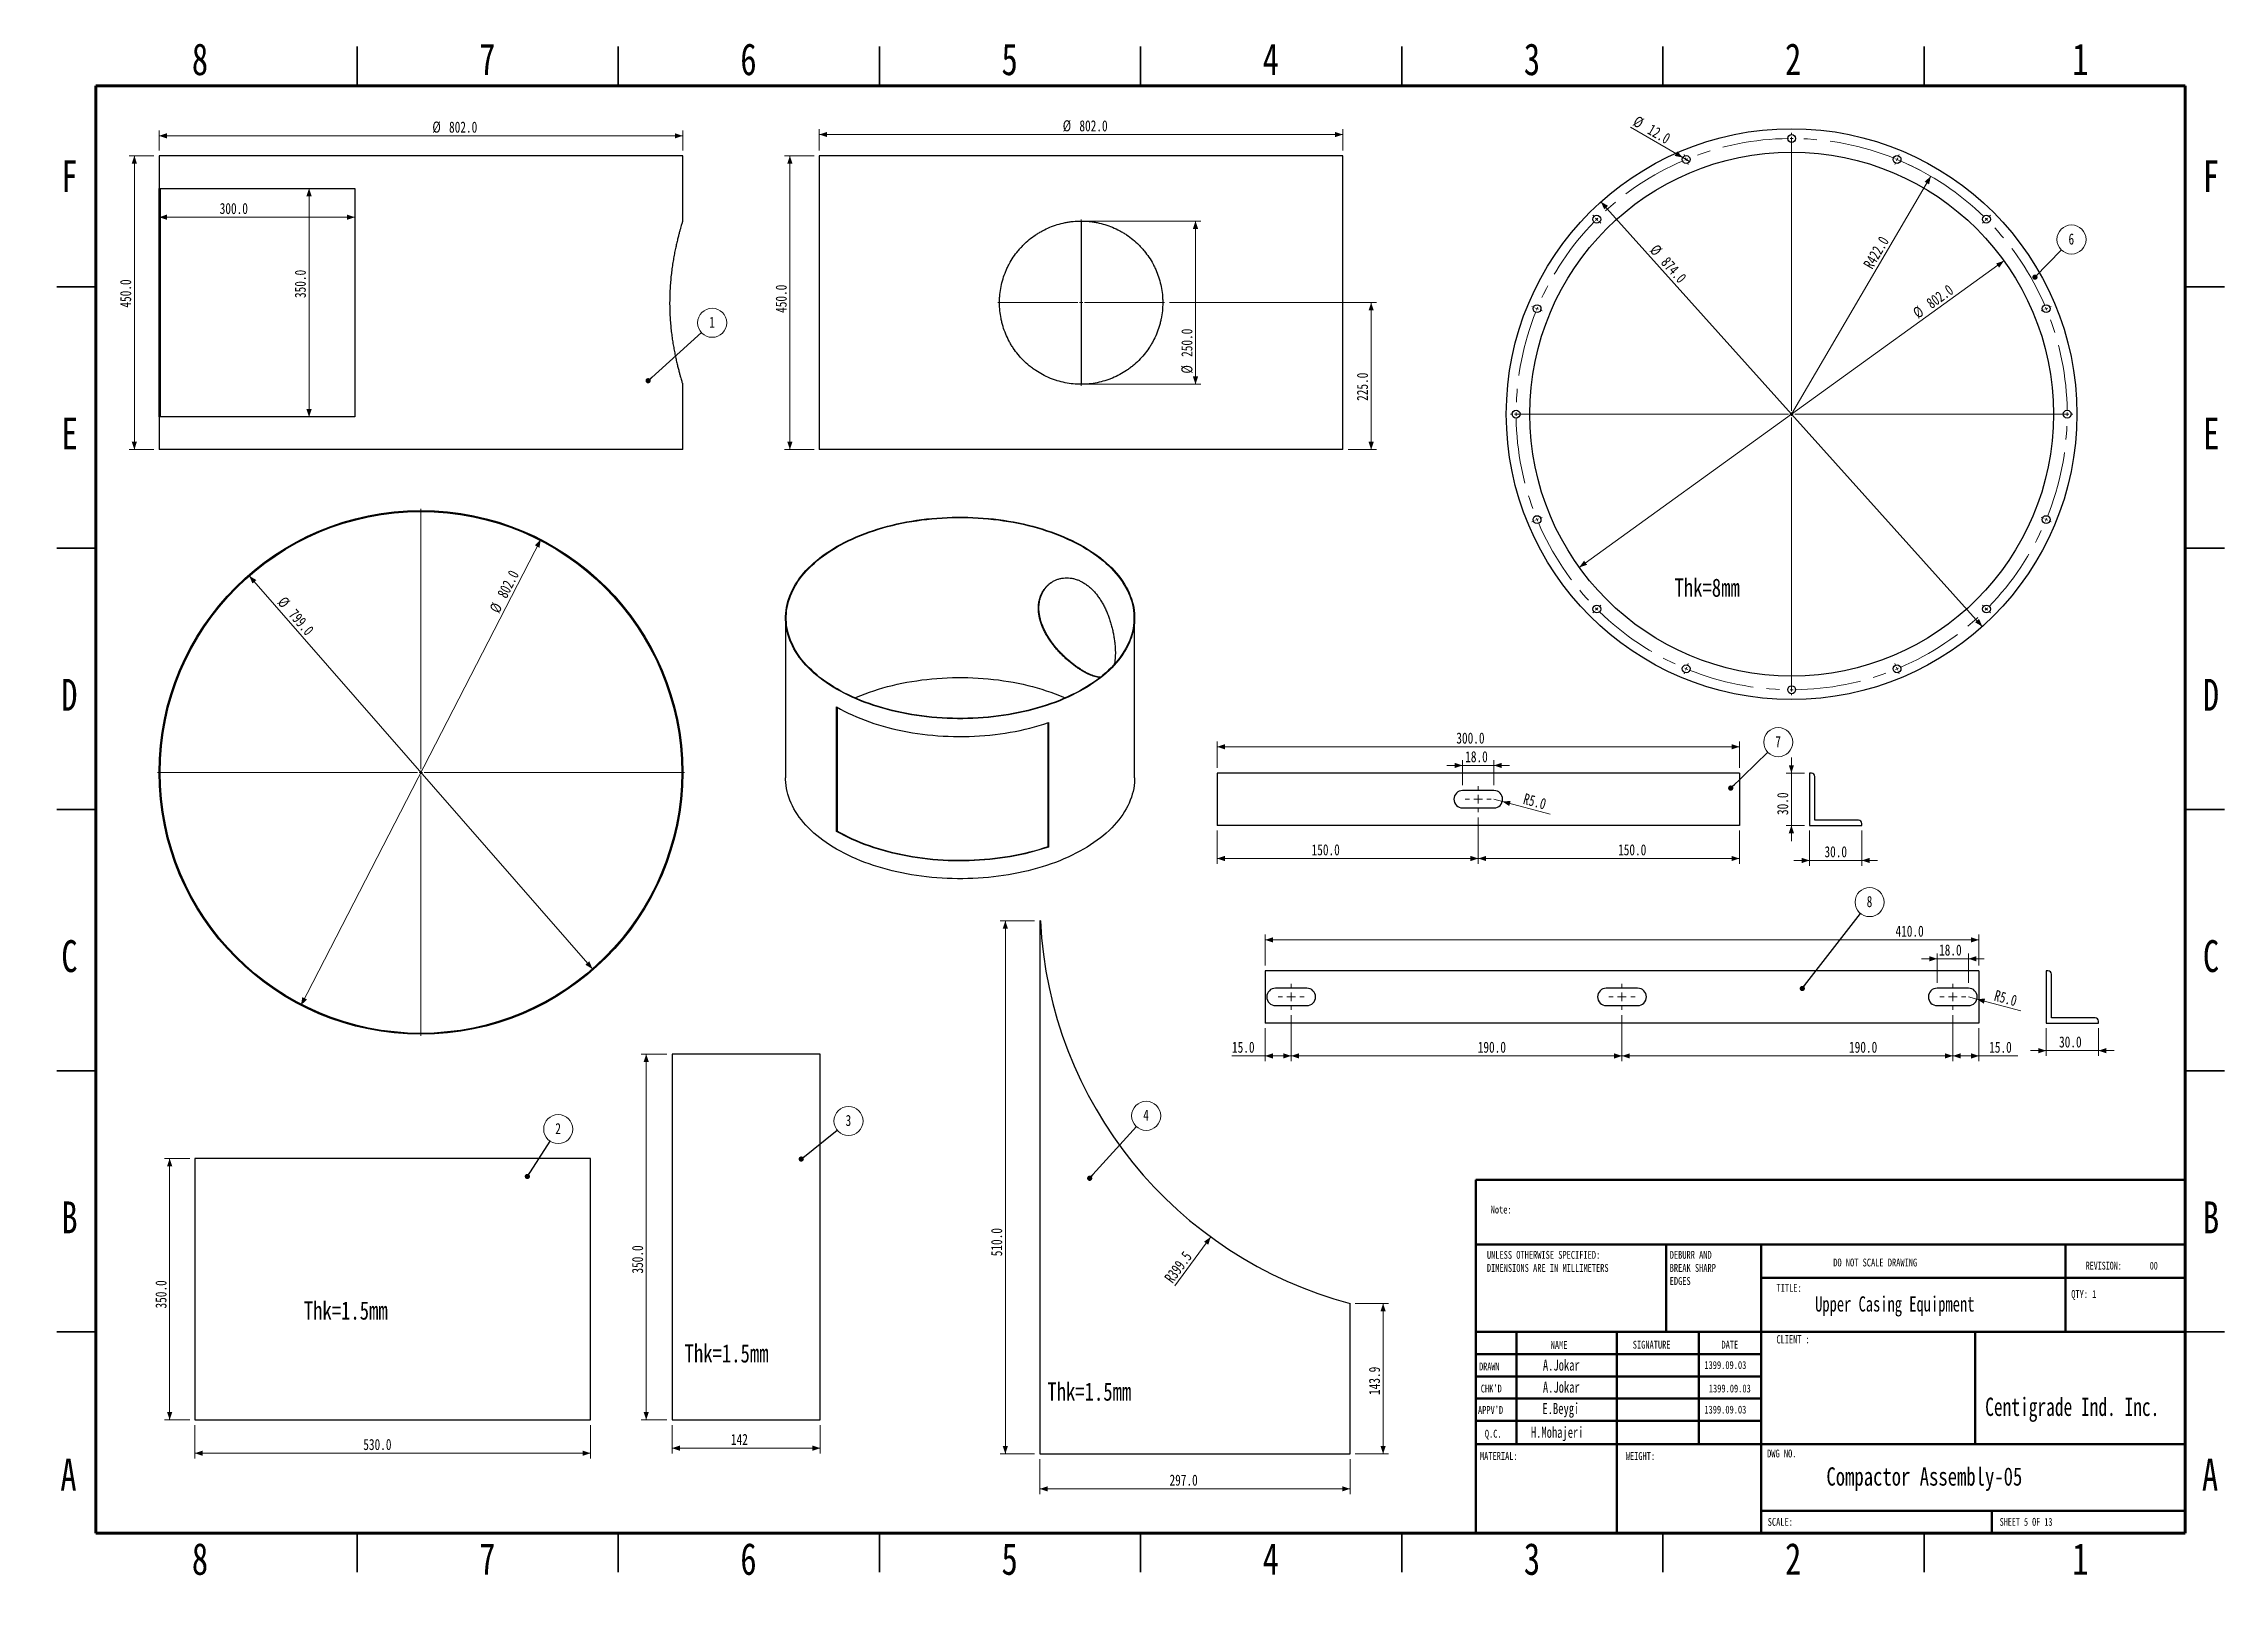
# Paper-space layout 'Sheet5' of a CAD drawing. Header units: millimetres. Extents: x 0 to 418, y 0 to 295.
import ezdxf

# ---------------------------------------------------------------- set-up
doc = ezdxf.new("R2010")
doc.units = ezdxf.units.MM
doc.linetypes.add('CENTERX2', pattern=[20.32, 12.7, -2.54, 2.54, -2.54])
doc.styles.add('SLDTEXTSTYLE0', font='TXT', dxfattribs={"width": 0.75})
doc.styles.add('SLDTEXTSTYLE1', font='TXT', dxfattribs={"width": 0.686449})
doc.styles.add('SLDTEXTSTYLE2', font='TXT', dxfattribs={"width": 0.652778})
doc.styles.add('SLDTEXTSTYLE3', font='TXT', dxfattribs={"width": 0.692308})
doc.styles.add('SLDTEXTSTYLE4', font='TXT', dxfattribs={"width": 0.7})
doc.dimstyles.new('SLDDIMSTYLE15', dxfattribs={"dimtxt": 2.116667, "dimasz": 1.5, "dimexe": 0, "dimexo": 0.0625, "dimgap": 0.529167, "dimtad": 1, "dimdec": 1, "dimlfac": 7, "dimrnd": 1e-09, "dimzin": 4, "dimdsep": 46, "dimtxsty": 'SLDTEXTSTYLE0', "dimsah": 1, "dimcen": 0.09, "dimadec": 0, "dimazin": 1, "dimtfac": 1, "dimtdec": 0, "dimtofl": 0, "dimtmove": 0, "dimatfit": 3, "dimfxl": 1, "dimfrac": 2, "dimtolj": 1, "dimtzin": 12, "dimarcsym": 0})
doc.dimstyles.new('SLDDIMSTYLE21', dxfattribs={"dimtxt": 2.116667, "dimasz": 1.5, "dimexe": 0, "dimexo": 0.0625, "dimgap": 0.529167, "dimtad": 1, "dimdec": 1, "dimlfac": 8, "dimrnd": 1e-09, "dimzin": 4, "dimdsep": 46, "dimtxsty": 'SLDTEXTSTYLE0', "dimsah": 1, "dimcen": 0, "dimadec": 0, "dimazin": 1, "dimtfac": 1, "dimtdec": 0, "dimtmove": 0, "dimatfit": 3, "dimfxl": 1, "dimfrac": 2, "dimtolj": 1, "dimtzin": 12, "dimarcsym": 0})
doc.dimstyles.new('SLDDIMSTYLE23', dxfattribs={"dimtxt": 2.116667, "dimasz": 1.5, "dimexe": 0, "dimexo": 0.0625, "dimgap": 0.529167, "dimtad": 1, "dimdec": 1, "dimlfac": 8, "dimrnd": 1e-09, "dimzin": 4, "dimdsep": 46, "dimtxsty": 'SLDTEXTSTYLE0', "dimsah": 1, "dimcen": 0, "dimadec": 0, "dimazin": 1, "dimtfac": 1, "dimtdec": 0, "dimtofl": 0, "dimtmove": 0, "dimatfit": 3, "dimfxl": 1, "dimfrac": 2, "dimtolj": 1, "dimtzin": 12, "dimarcsym": 0})
doc.dimstyles.new('SLDDIMSTYLE24', dxfattribs={"dimtxt": 2.116667, "dimasz": 1.5, "dimexe": 0, "dimexo": 0.0625, "dimgap": 0.529167, "dimtad": 1, "dimdec": 1, "dimlfac": 8, "dimrnd": 1e-09, "dimzin": 4, "dimdsep": 46, "dimtxsty": 'SLDTEXTSTYLE0', "dimblk1": 'NONE', "dimsah": 1, "dimcen": 0, "dimadec": 0, "dimazin": 1, "dimtfac": 1, "dimtdec": 0, "dimtmove": 0, "dimatfit": 3, "dimldrblk": 'NONE', "dimfxl": 1, "dimfrac": 2, "dimtolj": 1, "dimtzin": 12, "dimarcsym": 0})
doc.dimstyles.new('SLDDIMSTYLE26', dxfattribs={"dimtxt": 2.116667, "dimasz": 1.5, "dimexe": 0, "dimexo": 0.0625, "dimgap": 0.529167, "dimtad": 1, "dimdec": 1, "dimlfac": 5, "dimrnd": 1e-09, "dimzin": 4, "dimdsep": 46, "dimtxsty": 'SLDTEXTSTYLE0', "dimsah": 1, "dimcen": 0.09, "dimadec": 0, "dimazin": 1, "dimtfac": 1, "dimtdec": 0, "dimtofl": 0, "dimtmove": 0, "dimatfit": 3, "dimfxl": 1, "dimfrac": 2, "dimtolj": 1, "dimtzin": 12, "dimarcsym": 0})
doc.dimstyles.new('SLDDIMSTYLE29', dxfattribs={"dimtxt": 2.116667, "dimasz": 1.5, "dimexe": 0, "dimexo": 0.0625, "dimgap": 0.529167, "dimtad": 1, "dimdec": 1, "dimlfac": 8, "dimrnd": 1e-09, "dimzin": 4, "dimdsep": 46, "dimtxsty": 'SLDTEXTSTYLE0', "dimsah": 1, "dimcen": 0.09, "dimadec": 0, "dimazin": 1, "dimtfac": 1, "dimtdec": 0, "dimtofl": 0, "dimtmove": 0, "dimatfit": 3, "dimfxl": 1, "dimfrac": 2, "dimtolj": 1, "dimtzin": 12, "dimarcsym": 0})
doc.dimstyles.new('SLDDIMSTYLE3', dxfattribs={"dimtxt": 0.18, "dimasz": 1, "dimexe": 0, "dimexo": 0.0625, "dimgap": 0, "dimtad": 0, "dimtih": 1, "dimtoh": 1, "dimdec": 0, "dimrnd": 1e-09, "dimzin": 0, "dimdsep": 46, "dimtxsty": 'Standard', "dimblk1": 'DOT', "dimblk2": 'DOT', "dimsah": 1, "dimcen": 0.09, "dimadec": 0, "dimazin": 0, "dimtfac": 1, "dimtdec": 0, "dimtofl": 0, "dimtmove": 0, "dimatfit": 3, "dimldrblk": 'DOT', "dimfxl": 1, "dimfrac": 2, "dimtolj": 1, "dimtzin": 0, "dimarcsym": 0})
doc.dimstyles.new('SLDDIMSTYLE31', dxfattribs={"dimtxt": 2.116667, "dimasz": 1.5, "dimexe": 0, "dimexo": 0.0625, "dimgap": 0.529167, "dimtad": 1, "dimdec": 0, "dimlfac": 5, "dimrnd": 1e-09, "dimzin": 12, "dimdsep": 46, "dimtxsty": 'SLDTEXTSTYLE0', "dimsah": 1, "dimcen": 0.09, "dimadec": 0, "dimazin": 3, "dimtfac": 1, "dimtdec": 0, "dimtofl": 0, "dimtmove": 0, "dimatfit": 3, "dimfxl": 1, "dimfrac": 2, "dimtolj": 1, "dimtzin": 12, "dimarcsym": 0})
doc.dimstyles.new('SLDDIMSTYLE32', dxfattribs={"dimtxt": 2.116667, "dimasz": 1.5, "dimexe": 0, "dimexo": 0.0625, "dimgap": 0.529167, "dimtad": 1, "dimdec": 1, "dimlfac": 5, "dimrnd": 1e-09, "dimzin": 12, "dimdsep": 46, "dimtxsty": 'SLDTEXTSTYLE0', "dimsah": 1, "dimcen": 0.09, "dimadec": 0, "dimazin": 3, "dimtfac": 1, "dimtdec": 0, "dimtofl": 0, "dimtmove": 0, "dimatfit": 3, "dimfxl": 1, "dimfrac": 2, "dimtolj": 1, "dimtzin": 12, "dimarcsym": 0})
doc.dimstyles.new('SLDDIMSTYLE33', dxfattribs={"dimtxt": 2.116667, "dimasz": 1.5, "dimexe": 0, "dimexo": 0.0625, "dimgap": 0.529167, "dimtad": 1, "dimdec": 1, "dimlfac": 5, "dimrnd": 1e-09, "dimzin": 12, "dimdsep": 46, "dimtxsty": 'SLDTEXTSTYLE0', "dimblk1": 'NONE', "dimblk2": 'NONE', "dimsah": 1, "dimcen": 0, "dimadec": 0, "dimazin": 3, "dimtfac": 1, "dimtdec": 0, "dimtofl": 0, "dimtmove": 0, "dimatfit": 3, "dimldrblk": 'NONE', "dimfxl": 1, "dimfrac": 2, "dimtolj": 1, "dimtzin": 12, "dimarcsym": 0})
doc.dimstyles.new('SLDDIMSTYLE34', dxfattribs={"dimtxt": 2.116667, "dimasz": 1.5, "dimexe": 0, "dimexo": 0.0625, "dimgap": 0.529167, "dimtad": 1, "dimdec": 1, "dimlfac": 3, "dimrnd": 1e-09, "dimzin": 4, "dimdsep": 46, "dimtxsty": 'SLDTEXTSTYLE0', "dimsah": 1, "dimcen": 0, "dimadec": 0, "dimazin": 1, "dimtfac": 1, "dimtdec": 0, "dimtofl": 0, "dimtmove": 0, "dimatfit": 3, "dimfxl": 1, "dimfrac": 2, "dimtolj": 1, "dimtzin": 12, "dimarcsym": 0})
doc.dimstyles.new('SLDDIMSTYLE7', dxfattribs={"dimtxt": 2.116667, "dimasz": 1.5, "dimexe": 0, "dimexo": 0.0625, "dimgap": 0.529167, "dimtad": 1, "dimdec": 1, "dimlfac": 3, "dimrnd": 1e-09, "dimzin": 4, "dimdsep": 46, "dimtxsty": 'SLDTEXTSTYLE0', "dimsah": 1, "dimcen": 0.09, "dimadec": 0, "dimazin": 1, "dimtfac": 1, "dimtdec": 0, "dimtmove": 0, "dimatfit": 0, "dimfxl": 1, "dimfrac": 2, "dimtolj": 1, "dimtzin": 12, "dimarcsym": 0})
doc.dimstyles.new('SLDDIMSTYLE8', dxfattribs={"dimtxt": 2.116667, "dimasz": 1.5, "dimexe": 0, "dimexo": 0.0625, "dimgap": 0.529167, "dimtad": 1, "dimdec": 1, "dimlfac": 3, "dimrnd": 1e-09, "dimzin": 4, "dimdsep": 46, "dimtxsty": 'SLDTEXTSTYLE0', "dimsah": 1, "dimcen": 0.09, "dimadec": 0, "dimazin": 1, "dimtfac": 1, "dimtdec": 0, "dimtofl": 0, "dimtmove": 0, "dimatfit": 3, "dimfxl": 1, "dimfrac": 2, "dimtolj": 1, "dimtzin": 12, "dimarcsym": 0})

psp = doc.layouts.new('Sheet5')

# ---------------------------------------------------------------- texts
at = {"color": 7, "linetype": 'Continuous', "lineweight": 0}
for s, insert, char_height, attachment_point, style in [('8', (29.939, 295.114), 6.096, 2, 'SLDTEXTSTYLE0'), ('7', (84.939, 295.114), 6.096, 2, 'SLDTEXTSTYLE0'), ('6', (134.939, 295.114), 6.096, 2, 'SLDTEXTSTYLE0'), ('5', (184.939, 295.114), 6.096, 2, 'SLDTEXTSTYLE0'), ('4', (234.939, 295.114), 6.096, 2, 'SLDTEXTSTYLE0'), ('3', (284.939, 295.114), 6.096, 2, 'SLDTEXTSTYLE0'), ('2', (334.939, 295.114), 6.096, 2, 'SLDTEXTSTYLE0'), ('1', (389.939, 295.114), 6.096, 2, 'SLDTEXTSTYLE0'), ('F', (4.937, 272.726), 6.096, 2, 'SLDTEXTSTYLE0'), ('F', (414.937, 272.726), 6.096, 2, 'SLDTEXTSTYLE0'), ('E', (5.011, 223.476), 6.096, 2, 'SLDTEXTSTYLE0'), ('E', (415.011, 223.476), 6.096, 2, 'SLDTEXTSTYLE0'), ('Thk=8mm', (312.224, 192.692), 3.5, 1, 'SLDTEXTSTYLE0'), ('D', (4.93, 173.476), 6.096, 2, 'SLDTEXTSTYLE0'), ('D', (414.93, 173.476), 6.096, 2, 'SLDTEXTSTYLE0'), ('C', (4.937, 123.476), 6.096, 2, 'SLDTEXTSTYLE0'), ('C', (414.937, 123.476), 6.096, 2, 'SLDTEXTSTYLE0'), ('B', (4.953, 73.476), 6.096, 2, 'SLDTEXTSTYLE0'), ('Note:', (277.032, 72.666), 1.5, 1, 'SLDTEXTSTYLE0'), ('B', (414.953, 73.476), 6.096, 2, 'SLDTEXTSTYLE0'), ('DO NOT SCALE DRAWING', (342.615, 62.533), 1.5, 1, 'SLDTEXTSTYLE0'), ('REVISION:       00', (390.955, 61.935), 1.5, 1, 'SLDTEXTSTYLE2'), ('Thk=1.5mm', (49.802, 54.356), 3.5, 1, 'SLDTEXTSTYLE0'), ('TITLE:', (331.76, 57.684), 1.5, 1, 'SLDTEXTSTYLE0'), ('Upper Casing Equipment', (339.152, 55.312), 2.91042, 1, 'SLDTEXTSTYLE4'), ('QTY: 1', (388.179, 56.503), 1.5, 1, 'SLDTEXTSTYLE0'), ('Thk=1.5mm', (122.709, 46.156), 3.5, 1, 'SLDTEXTSTYLE0'), ('NAME', (288.522, 46.751), 1.5, 1, 'SLDTEXTSTYLE0'), ('SIGNATURE', (304.234, 46.812), 1.5, 1, 'SLDTEXTSTYLE0'), ('DATE', (321.218, 46.812), 1.5, 1, 'SLDTEXTSTYLE0'), ('CLIENT :', (331.76, 47.885), 1.5875, 1, 'SLDTEXTSTYLE4'), ('DRAWN', (274.843, 42.635), 1.5, 1, 'SLDTEXTSTYLE1'), ('A.Jokar', (287.033, 43.219), 2.1167, 1, 'SLDTEXTSTYLE4'), ('1399.09.03', (317.944, 42.917), 1.5, 1, 'SLDTEXTSTYLE0'), ('Thk=1.5mm', (192.156, 38.846), 3.5, 1, 'SLDTEXTSTYLE0'), ("CHK'D", (275.139, 38.412), 1.5, 1, 'SLDTEXTSTYLE0'), ('A.Jokar', (287.033, 38.996), 2.1167, 1, 'SLDTEXTSTYLE4'), ('1399.09.03', (318.795, 38.426), 1.5, 1, 'SLDTEXTSTYLE0'), ("APPV'D", (274.602, 34.316), 1.5, 1, 'SLDTEXTSTYLE0'), ('E.Beygi', (286.947, 34.9), 2.1167, 1, 'SLDTEXTSTYLE4'), ('1399.09.03', (317.944, 34.387), 1.5, 1, 'SLDTEXTSTYLE0'), ('Centigrade Ind. Inc.', (371.708, 35.923), 3.5, 1, 'SLDTEXTSTYLE4'), ('Q.C.', (275.915, 29.776), 1.5, 1, 'SLDTEXTSTYLE0'), ('H.Mohajeri', (284.734, 30.36), 2.1167, 1, 'SLDTEXTSTYLE4'), ('MATERIAL:', (274.975, 25.505), 1.5, 1, 'SLDTEXTSTYLE0'), ('WEIGHT:', (302.894, 25.503), 1.4986, 1, 'SLDTEXTSTYLE0'), ('DWG NO.', (329.953, 25.986), 1.5, 1, 'SLDTEXTSTYLE0'), ('A', (4.757, 24.226), 6.096, 2, 'SLDTEXTSTYLE0'), ('Compactor Assembly-05', (341.313, 22.59), 3.5, 1, 'SLDTEXTSTYLE0'), ('A', (414.757, 24.226), 6.096, 2, 'SLDTEXTSTYLE0'), ('SCALE:', (330.074, 12.9), 1.5, 1, 'SLDTEXTSTYLE0'), ('SHEET 5 OF 13', (374.478, 12.9), 1.5, 1, 'SLDTEXTSTYLE3'), ('8', (29.939, 8.114), 6.096, 2, 'SLDTEXTSTYLE0'), ('7', (84.939, 8.114), 6.096, 2, 'SLDTEXTSTYLE0'), ('6', (134.939, 8.114), 6.096, 2, 'SLDTEXTSTYLE0'), ('5', (184.939, 8.114), 6.096, 2, 'SLDTEXTSTYLE0'), ('4', (234.939, 8.114), 6.096, 2, 'SLDTEXTSTYLE0'), ('3', (284.939, 8.114), 6.096, 2, 'SLDTEXTSTYLE0'), ('2', (334.939, 8.114), 6.096, 2, 'SLDTEXTSTYLE0'), ('1', (389.939, 8.114), 6.096, 2, 'SLDTEXTSTYLE0')]:
    psp.add_mtext(s, dxfattribs=dict(at, insert=insert, char_height=char_height, attachment_point=attachment_point, style=style))

# ---------------------------------------------------------------- blocks, each defined once
blk = doc.blocks.new('SW_NOTE_69')
at = {"color": 0, "linetype": 'Continuous', "lineweight": 0, "char_height": 1.5, "attachment_point": 1, "style": 'SLDTEXTSTYLE0'}
for s, insert in [('UNLESS OTHERWISE SPECIFIED:', (0, 1.93)), ('DIMENSIONS ARE IN MILLIMETERS', (0, -0.57))]:
    blk.add_mtext(s, dxfattribs=dict(at, insert=insert))
blk = doc.blocks.new('SW_NOTE_70')
at = {"color": 0, "linetype": 'Continuous', "lineweight": 0, "char_height": 1.5, "attachment_point": 1, "style": 'SLDTEXTSTYLE0'}
for s, insert in [('DEBURR AND', (0, 1.93)), ('BREAK SHARP', (0, -0.57)), ('EDGES', (0, -3.07))]:
    blk.add_mtext(s, dxfattribs=dict(at, insert=insert))
blk = doc.blocks.new('_D_73')
at = {"color": 7, "linetype": 'Continuous', "lineweight": 18, "transparency": 16777216}
for p, q in [((22.1, 274.6), (22.1, 278.4)), ((22.1, 277.4), (122.35, 277.4)), ((122.35, 274.6), (122.35, 278.4))]:
    blk.add_line(p, q, dxfattribs=at)
for points in [[(22.1, 277.4), (23.6, 276.9), (23.6, 277.9)], [(122.35, 277.4), (120.85, 277.9), (120.85, 276.9)]]:
    blk.add_solid(points, dxfattribs=at)
at = {"color": 7, "linetype": 'Continuous', "lineweight": 18, "transparency": 16777216, "char_height": 2.117, "attachment_point": 1, "style": 'SLDTEXTSTYLE0'}
for s, insert in [('%%c', (74.43, 280.13)), ('802.0', (77.62, 280.13))]:
    blk.add_mtext(s, dxfattribs=dict(at, insert=insert))
blk = doc.blocks.new('_D_74')
at = {"color": 7, "linetype": 'Continuous', "lineweight": 18, "transparency": 16777216}
for p, q in [((21.1, 273.6), (16.37, 273.6)), ((17.37, 273.6), (17.37, 217.35)), ((21.1, 217.35), (16.37, 217.35))]:
    blk.add_line(p, q, dxfattribs=at)
for points in [[(17.37, 273.6), (16.87, 272.1), (17.87, 272.1)], [(17.37, 217.35), (17.87, 218.85), (16.87, 218.85)]]:
    blk.add_solid(points, dxfattribs=at)
at = {"color": 7, "linetype": 'Continuous', "lineweight": 18, "transparency": 16777216, "insert": (14.64, 244.53), "char_height": 2.117, "attachment_point": 1, "rotation": 90, "style": 'SLDTEXTSTYLE0'}
blk.add_mtext('450.0', dxfattribs=at)
blk = doc.blocks.new('_D_75')
at = {"color": 7, "linetype": 'Continuous', "lineweight": 18, "transparency": 16777216}
for p, q in [((59.6, 266.35), (59.6, 260.83)), ((22.1, 261.83), (59.6, 261.83))]:
    blk.add_line(p, q, dxfattribs=at)
for points in [[(22.1, 261.83), (23.6, 261.33), (23.6, 262.33)], [(59.6, 261.83), (58.1, 262.33), (58.1, 261.33)]]:
    blk.add_solid(points, dxfattribs=at)
at = {"color": 7, "linetype": 'Continuous', "lineweight": 18, "transparency": 16777216, "insert": (33.71, 264.56), "char_height": 2.117, "attachment_point": 1, "style": 'SLDTEXTSTYLE0'}
blk.add_mtext('300.0', dxfattribs=at)
blk = doc.blocks.new('_D_76')
at = {"color": 7, "linetype": 'Continuous', "lineweight": 18, "transparency": 16777216}
blk.add_line((50.81, 267.35), (50.81, 223.6), dxfattribs=at)
for points in [[(50.81, 267.35), (50.31, 265.85), (51.31, 265.85)], [(50.81, 223.6), (51.31, 225.1), (50.31, 225.1)]]:
    blk.add_solid(points, dxfattribs=at)
at = {"color": 7, "linetype": 'Continuous', "lineweight": 18, "transparency": 16777216, "insert": (48.08, 246.36), "char_height": 2.117, "attachment_point": 1, "rotation": 90, "style": 'SLDTEXTSTYLE0'}
blk.add_mtext('350.0', dxfattribs=at)
blk = doc.blocks.new('SW_NOTE_71')
at = {"color": 0, "linetype": 'Continuous', "lineweight": 0}
blk.add_circle((2.06, 1.87), 2.78, dxfattribs=at)
at = {"color": 0, "linetype": 'Continuous', "lineweight": 0, "insert": (2.04, 3.03), "char_height": 2.12, "attachment_point": 2, "style": 'SLDTEXTSTYLE0'}
blk.add_mtext('1', dxfattribs=at)
blk = doc.blocks.new('_DOT')
at = {"color": 0, "linetype": 'ByBlock', "lineweight": -2}
blk.add_line((-0.5, 0), (-1, 0), dxfattribs=at)
at = {"color": 0, "linetype": 'ByBlock', "const_width": 0.5}
blk.add_lwpolyline([(-0.25, 0, 1), (0.25, 0, 1)], format="xyb", close=True, dxfattribs=at)
blk = doc.blocks.new('_D_77')
at = {"color": 7, "linetype": 'Continuous', "lineweight": 18, "transparency": 16777216}
blk.add_line((95.18, 200.14), (49.28, 111.02), dxfattribs=at)
for points in [[(95.18, 200.14), (94.05, 199.04), (94.93, 198.58)], [(49.28, 111.02), (50.41, 112.12), (49.52, 112.58)]]:
    blk.add_solid(points, dxfattribs=at)
at = {"color": 7, "linetype": 'Continuous', "lineweight": 18, "transparency": 16777216, "char_height": 2.117, "attachment_point": 1, "rotation": 62.7505, "style": 'SLDTEXTSTYLE0'}
for s, insert in [('802.0', (86.73, 189.7)), ('%%c', (85.27, 186.86))]:
    blk.add_mtext(s, dxfattribs=dict(at, insert=insert))
blk = doc.blocks.new('_D_78')
at = {"color": 7, "linetype": 'Continuous', "lineweight": 18, "transparency": 16777216}
blk.add_line((39.37, 193.19), (105.08, 117.97), dxfattribs=at)
for points in [[(39.37, 193.19), (39.98, 191.73), (40.73, 192.39)], [(105.08, 117.97), (104.47, 119.43), (103.72, 118.77)]]:
    blk.add_solid(points, dxfattribs=at)
at = {"color": 7, "linetype": 'Continuous', "lineweight": 18, "transparency": 16777216, "char_height": 2.117, "attachment_point": 1, "rotation": 311.1411, "style": 'SLDTEXTSTYLE0'}
for s, insert in [('%%c', (46.26, 189.45)), ('799.0', (48.36, 187.05))]:
    blk.add_mtext(s, dxfattribs=dict(at, insert=insert))
blk = doc.blocks.new('SW_CENTERMARKSYMBOL_11')
at = {"color": 0, "linetype": 'Continuous', "lineweight": 0}
for p, q in [((0, 0.625), (0, 50.4375)), ((-0.625, 0), (-50.4375, 0)), ((0, 0), (-0.3125, 0)), ((0, 0), (0, 0.3125)), ((0, 0), (0, -0.3125)), ((0, 0), (0.3125, 0)), ((0.625, 0), (50.4375, 0)), ((0, -0.625), (0, -50.4375))]:
    blk.add_line(p, q, dxfattribs=at)
blk = doc.blocks.new('_D_79')
at = {"color": 7, "linetype": 'Continuous', "lineweight": 18, "transparency": 16777216}
for p, q in [((147.5, 273.6), (141.87, 273.6)), ((142.87, 273.6), (142.87, 217.35)), ((147.5, 217.35), (141.87, 217.35))]:
    blk.add_line(p, q, dxfattribs=at)
for points in [[(142.87, 273.6), (142.37, 272.1), (143.37, 272.1)], [(142.87, 217.35), (143.37, 218.85), (142.37, 218.85)]]:
    blk.add_solid(points, dxfattribs=at)
at = {"color": 7, "linetype": 'Continuous', "lineweight": 18, "transparency": 16777216, "insert": (140.14, 243.52), "char_height": 2.117, "attachment_point": 1, "rotation": 90, "style": 'SLDTEXTSTYLE0'}
blk.add_mtext('450.0', dxfattribs=at)
blk = doc.blocks.new('_D_80')
at = {"color": 7, "linetype": 'Continuous', "lineweight": 18, "transparency": 16777216}
for p, q in [((215.56, 245.48), (255.15, 245.48)), ((254.15, 245.48), (254.15, 217.35)), ((249.75, 217.35), (255.15, 217.35))]:
    blk.add_line(p, q, dxfattribs=at)
for points in [[(254.15, 245.48), (253.65, 243.98), (254.65, 243.98)], [(254.15, 217.35), (254.65, 218.85), (253.65, 218.85)]]:
    blk.add_solid(points, dxfattribs=at)
at = {"color": 7, "linetype": 'Continuous', "lineweight": 18, "transparency": 16777216, "insert": (251.42, 226.68), "char_height": 2.117, "attachment_point": 1, "rotation": 90, "style": 'SLDTEXTSTYLE0'}
blk.add_mtext('225.0', dxfattribs=at)
blk = doc.blocks.new('_D_81')
at = {"color": 7, "linetype": 'Continuous', "lineweight": 18, "transparency": 16777216}
for p, q in [((199.63, 261.1), (221.53, 261.1)), ((220.53, 261.1), (220.53, 229.85)), ((199.63, 229.85), (221.53, 229.85))]:
    blk.add_line(p, q, dxfattribs=at)
for points in [[(220.53, 261.1), (220.03, 259.6), (221.03, 259.6)], [(220.53, 229.85), (221.03, 231.35), (220.03, 231.35)]]:
    blk.add_solid(points, dxfattribs=at)
at = {"color": 7, "linetype": 'Continuous', "lineweight": 18, "transparency": 16777216, "char_height": 2.117, "attachment_point": 1, "rotation": 90, "style": 'SLDTEXTSTYLE0'}
for s, insert in [('250.0', (217.81, 235.1)), ('%%c', (217.81, 231.91))]:
    blk.add_mtext(s, dxfattribs=dict(at, insert=insert))
blk = doc.blocks.new('_D_82')
at = {"color": 7, "linetype": 'Continuous', "lineweight": 18, "transparency": 16777216}
for p, q in [((148.5, 274.6), (148.5, 278.65)), ((248.75, 277.65), (148.5, 277.65)), ((248.75, 274.6), (248.75, 278.65))]:
    blk.add_line(p, q, dxfattribs=at)
for points in [[(148.5, 277.65), (150, 277.15), (150, 278.15)], [(248.75, 277.65), (247.25, 278.15), (247.25, 277.15)]]:
    blk.add_solid(points, dxfattribs=at)
at = {"color": 7, "linetype": 'Continuous', "lineweight": 18, "transparency": 16777216, "char_height": 2.117, "attachment_point": 1, "style": 'SLDTEXTSTYLE0'}
for s, insert in [('%%c', (195.11, 280.38)), ('802.0', (198.3, 280.38))]:
    blk.add_mtext(s, dxfattribs=dict(at, insert=insert))
blk = doc.blocks.new('SW_CENTERMARKSYMBOL_12')
at = {"color": 0, "linetype": 'Continuous', "lineweight": 0}
for p, q in [((0, 0.625), (0, 15.9375)), ((-0.625, 0), (-15.9375, 0)), ((0, 0), (-0.3125, 0)), ((0, 0), (0, 0.3125)), ((0, 0), (0, -0.3125)), ((0, 0), (0.3125, 0)), ((0.625, 0), (15.9375, 0)), ((0, -0.625), (0, -15.9375))]:
    blk.add_line(p, q, dxfattribs=at)
blk = doc.blocks.new('_D_83')
at = {"color": 7, "linetype": 'Continuous', "lineweight": 18, "transparency": 16777216}
for p, q in [((28.97, 30.68), (28.97, 24.29)), ((104.69, 30.68), (104.69, 24.29)), ((28.97, 25.29), (104.69, 25.29))]:
    blk.add_line(p, q, dxfattribs=at)
for points in [[(28.97, 25.29), (30.47, 24.79), (30.47, 25.79)], [(104.69, 25.29), (103.19, 25.79), (103.19, 24.79)]]:
    blk.add_solid(points, dxfattribs=at)
at = {"color": 7, "linetype": 'Continuous', "lineweight": 18, "transparency": 16777216, "insert": (61.2, 28.02), "char_height": 2.117, "attachment_point": 1, "style": 'SLDTEXTSTYLE0'}
blk.add_mtext('530.0', dxfattribs=at)
blk = doc.blocks.new('_D_84')
at = {"color": 7, "linetype": 'Continuous', "lineweight": 18, "transparency": 16777216}
for p, q in [((27.97, 81.68), (23.13, 81.68)), ((24.13, 81.68), (24.13, 31.68)), ((27.97, 31.68), (23.13, 31.68))]:
    blk.add_line(p, q, dxfattribs=at)
for points in [[(24.13, 81.68), (23.63, 80.18), (24.63, 80.18)], [(24.13, 31.68), (24.63, 33.18), (23.63, 33.18)]]:
    blk.add_solid(points, dxfattribs=at)
at = {"color": 7, "linetype": 'Continuous', "lineweight": 18, "transparency": 16777216, "insert": (21.41, 52.99), "char_height": 2.117, "attachment_point": 1, "rotation": 90, "style": 'SLDTEXTSTYLE0'}
blk.add_mtext('350.0', dxfattribs=at)
blk = doc.blocks.new('SW_NOTE_72')
at = {"color": 0, "linetype": 'Continuous', "lineweight": 0}
blk.add_circle((1.52, 2.33), 2.78, dxfattribs=at)
at = {"color": 0, "linetype": 'Continuous', "lineweight": 0, "insert": (1.5, 3.49), "char_height": 2.12, "attachment_point": 2, "style": 'SLDTEXTSTYLE0'}
blk.add_mtext('2', dxfattribs=at)
blk = doc.blocks.new('_D_85')
at = {"color": 7, "linetype": 'Continuous', "lineweight": 18, "transparency": 16777216}
for p, q in [((120.31, 30.68), (120.31, 25.26)), ((148.69, 30.68), (148.69, 25.26)), ((120.31, 26.26), (148.69, 26.26))]:
    blk.add_line(p, q, dxfattribs=at)
for points in [[(120.31, 26.26), (121.81, 25.76), (121.81, 26.76)], [(148.69, 26.26), (147.19, 26.76), (147.19, 25.76)]]:
    blk.add_solid(points, dxfattribs=at)
at = {"color": 7, "linetype": 'Continuous', "lineweight": 18, "transparency": 16777216, "insert": (131.59, 28.99), "char_height": 2.117, "attachment_point": 1, "style": 'SLDTEXTSTYLE0'}
blk.add_mtext('142', dxfattribs=at)
blk = doc.blocks.new('_D_86')
at = {"color": 7, "linetype": 'Continuous', "lineweight": 18, "transparency": 16777216}
for p, q in [((119.31, 101.68), (114.37, 101.68)), ((115.37, 101.68), (115.37, 31.68)), ((119.31, 31.68), (114.37, 31.68))]:
    blk.add_line(p, q, dxfattribs=at)
for points in [[(115.37, 101.68), (114.87, 100.18), (115.87, 100.18)], [(115.37, 31.68), (115.87, 33.18), (114.87, 33.18)]]:
    blk.add_solid(points, dxfattribs=at)
at = {"color": 7, "linetype": 'Continuous', "lineweight": 18, "transparency": 16777216, "insert": (112.64, 59.67), "char_height": 2.117, "attachment_point": 1, "rotation": 90, "style": 'SLDTEXTSTYLE0'}
blk.add_mtext('350.0', dxfattribs=at)
blk = doc.blocks.new('SW_NOTE_73')
at = {"color": 0, "linetype": 'Continuous', "lineweight": 0}
blk.add_circle((2.17, 1.74), 2.78, dxfattribs=at)
at = {"color": 0, "linetype": 'Continuous', "lineweight": 0, "insert": (2.15, 2.91), "char_height": 2.12, "attachment_point": 2, "style": 'SLDTEXTSTYLE0'}
blk.add_mtext('3', dxfattribs=at)
blk = doc.blocks.new('_D_87')
at = {"color": 7, "linetype": 'Continuous', "lineweight": 18, "transparency": 16777216}
for p, q in [((190.72, 24.17), (190.72, 17.47)), ((250.12, 24.17), (250.12, 17.47)), ((190.72, 18.47), (250.12, 18.47))]:
    blk.add_line(p, q, dxfattribs=at)
for points in [[(190.72, 18.47), (192.22, 17.97), (192.22, 18.97)], [(250.12, 18.47), (248.62, 18.97), (248.62, 17.97)]]:
    blk.add_solid(points, dxfattribs=at)
at = {"color": 7, "linetype": 'Continuous', "lineweight": 18, "transparency": 16777216, "insert": (215.55, 21.2), "char_height": 2.117, "attachment_point": 1, "style": 'SLDTEXTSTYLE0'}
blk.add_mtext('297.0', dxfattribs=at)
blk = doc.blocks.new('_D_88')
at = {"color": 7, "linetype": 'Continuous', "lineweight": 18, "transparency": 16777216}
for p, q in [((189.72, 127.17), (183.12, 127.17)), ((184.12, 127.17), (184.12, 25.17)), ((189.72, 25.17), (183.12, 25.17))]:
    blk.add_line(p, q, dxfattribs=at)
for points in [[(184.12, 127.17), (183.62, 125.67), (184.62, 125.67)], [(184.12, 25.17), (184.62, 26.67), (183.62, 26.67)]]:
    blk.add_solid(points, dxfattribs=at)
at = {"color": 7, "linetype": 'Continuous', "lineweight": 18, "transparency": 16777216, "insert": (181.39, 62.98), "char_height": 2.117, "attachment_point": 1, "rotation": 90, "style": 'SLDTEXTSTYLE0'}
blk.add_mtext('510.0', dxfattribs=at)
blk = doc.blocks.new('_D_89')
at = {"color": 7, "linetype": 'Continuous', "lineweight": 18, "transparency": 16777216}
for p, q in [((251.12, 53.94), (257.45, 53.94)), ((256.45, 25.17), (256.45, 53.94)), ((251.12, 25.17), (257.45, 25.17))]:
    blk.add_line(p, q, dxfattribs=at)
for points in [[(256.45, 53.94), (255.95, 52.44), (256.95, 52.44)], [(256.45, 25.17), (256.95, 26.67), (255.95, 26.67)]]:
    blk.add_solid(points, dxfattribs=at)
at = {"color": 7, "linetype": 'Continuous', "lineweight": 18, "transparency": 16777216, "insert": (253.72, 36.44), "char_height": 2.117, "attachment_point": 1, "rotation": 90, "style": 'SLDTEXTSTYLE0'}
blk.add_mtext('143.9', dxfattribs=at)
blk = doc.blocks.new('_D_90')
at = {"color": 7, "linetype": 'Continuous', "lineweight": 18, "transparency": 16777216, "insert": (214.43, 58.91), "char_height": 2.117, "attachment_point": 1, "rotation": 53.8101, "style": 'SLDTEXTSTYLE0'}
blk.add_mtext('R399.5', dxfattribs=at)
blk = doc.blocks.new('_NONE')
blk = doc.blocks.new('SW_NOTE_74')
at = {"color": 0, "linetype": 'Continuous', "lineweight": 0}
blk.add_circle((1.87, 2.06), 2.78, dxfattribs=at)
at = {"color": 0, "linetype": 'Continuous', "lineweight": 0, "insert": (1.84, 3.23), "char_height": 2.12, "attachment_point": 2, "style": 'SLDTEXTSTYLE0'}
blk.add_mtext('4', dxfattribs=at)
blk = doc.blocks.new('_D_91')
at = {"color": 7, "linetype": 'Continuous', "lineweight": 18, "transparency": 16777216}
blk.add_line((375.3, 253.47), (293.99, 194.82), dxfattribs=at)
for points in [[(375.3, 253.47), (373.8, 252.99), (374.38, 252.18)], [(293.99, 194.82), (295.5, 195.3), (294.92, 196.11)]]:
    blk.add_solid(points, dxfattribs=at)
at = {"color": 7, "linetype": 'Continuous', "lineweight": 18, "transparency": 16777216, "char_height": 2.117, "attachment_point": 1, "rotation": 35.7992, "style": 'SLDTEXTSTYLE0'}
for s, insert in [('802.0', (360.21, 245.94)), ('%%c', (357.62, 244.07))]:
    blk.add_mtext(s, dxfattribs=dict(at, insert=insert))
blk = doc.blocks.new('_D_92')
at = {"color": 7, "linetype": 'Continuous', "lineweight": 18, "transparency": 16777216}
blk.add_line((361.3, 269.67), (334.65, 224.14), dxfattribs=at)
blk.add_arc((334.65, 224.14), 52.75, 58.5731, 67.568, dxfattribs=at)
blk.add_solid([(361.3, 269.67), (360.11, 268.63), (360.97, 268.12)], dxfattribs=at)
at = {"color": 7, "linetype": 'Continuous', "lineweight": 18, "transparency": 16777216, "insert": (348.27, 252.81), "char_height": 2.117, "attachment_point": 1, "rotation": 59.6592, "style": 'SLDTEXTSTYLE0'}
blk.add_mtext('R422.0', dxfattribs=at)
blk = doc.blocks.new('_D_93')
at = {"color": 7, "linetype": 'Continuous', "lineweight": 18, "transparency": 16777216}
blk.add_line((298.14, 264.78), (371.16, 183.51), dxfattribs=at)
for points in [[(298.14, 264.78), (298.77, 263.33), (299.52, 264)], [(371.16, 183.51), (370.53, 184.96), (369.78, 184.29)]]:
    blk.add_solid(points, dxfattribs=at)
at = {"color": 7, "linetype": 'Continuous', "lineweight": 18, "transparency": 16777216, "char_height": 2.117, "attachment_point": 1, "rotation": 311.9401, "style": 'SLDTEXTSTYLE0'}
for s, insert in [('%%c', (308.94, 256.84)), ('874.0', (311.08, 254.46))]:
    blk.add_mtext(s, dxfattribs=dict(at, insert=insert))
blk = doc.blocks.new('_D_94')
at = {"color": 7, "linetype": 'Continuous', "lineweight": 18, "transparency": 16777216}
for q in [(303.82, 279.03), (315.11, 272.5)]:
    blk.add_line((313.81, 273.25), q, dxfattribs=at)
blk.add_solid([(313.81, 273.25), (312.76, 274.44), (312.26, 273.57)], dxfattribs=at)
at = {"color": 7, "linetype": 'Continuous', "lineweight": 18, "transparency": 16777216, "char_height": 2.117, "attachment_point": 1, "rotation": 330, "style": 'SLDTEXTSTYLE0'}
for s, insert in [('%%c', (305.16, 281.36)), ('12.0', (307.93, 279.76))]:
    blk.add_mtext(s, dxfattribs=dict(at, insert=insert))
blk = doc.blocks.new('SW_NOTE_75')
at = {"color": 0, "linetype": 'Continuous', "lineweight": 0}
blk.add_circle((1.94, 2), 2.78, dxfattribs=at)
at = {"color": 0, "linetype": 'Continuous', "lineweight": 0, "insert": (1.91, 3.16), "char_height": 2.12, "attachment_point": 2, "style": 'SLDTEXTSTYLE0'}
blk.add_mtext('6', dxfattribs=at)
blk = doc.blocks.new('SW_CENTERMARKSYMBOL_13')
at = {"color": 0, "linetype": 'Continuous', "lineweight": 0}
for p, q in [((-48.73, 33.19), (-48.73, 33.63)), ((-69.16, 29.13), (-69.33, 29.53)), ((-48.73, -19.56), (-48.73, 32.88)), ((-48.73, 32.56), (-48.73, 32.88)), ((-48.73, 32.56), (-48.73, 32.25)), ((-48.73, 31.94), (-48.73, 31.5)), ((-28.31, 29.13), (-28.14, 29.53)), ((-68.92, 28.55), (-69.04, 28.84)), ((-68.92, 28.55), (-68.8, 28.26)), ((-68.68, 27.97), (-68.51, 27.57)), ((-28.79, 27.97), (-28.95, 27.57)), ((-28.55, 28.55), (-28.67, 28.26)), ((-28.55, 28.55), (-28.43, 28.84)), ((-86.48, 17.56), (-86.79, 17.86)), ((-86.03, 17.11), (-86.26, 17.33)), ((-86.03, 17.11), (-85.81, 16.89)), ((-11.43, 17.11), (-11.66, 16.89)), ((-11.43, 17.11), (-11.21, 17.33)), ((-10.99, 17.56), (-10.68, 17.86)), ((-85.59, 16.67), (-85.28, 16.36)), ((-11.88, 16.67), (-12.19, 16.36)), ((-98.05, 0.24), (-98.45, 0.41)), ((-97.47, 0), (-97.76, 0.12)), ((0, 0), (-0.29, -0.12)), ((0, 0), (0.29, 0.12)), ((0.58, 0.24), (0.98, 0.41)), ((-97.47, 0), (-97.18, -0.12)), ((-96.89, -0.24), (-96.49, -0.41)), ((-0.58, -0.24), (-0.98, -0.41)), ((-102.11, -20.19), (-102.55, -20.19)), ((-49.36, -20.19), (-101.8, -20.19)), ((-101.48, -20.19), (-101.8, -20.19)), ((-101.48, -20.19), (-101.17, -20.19)), ((-100.86, -20.19), (-100.42, -20.19)), ((-48.73, -20.19), (-49.05, -20.19)), ((-48.73, -20.19), (-48.73, -19.87)), ((-48.73, -20.19), (-48.73, -20.5)), ((-48.73, -20.19), (-48.42, -20.19)), ((-48.73, -20.81), (-48.73, -73.25)), ((-48.11, -20.19), (4.33, -20.19)), ((3.39, -20.19), (2.95, -20.19)), ((4.02, -20.19), (3.7, -20.19)), ((4.02, -20.19), (4.33, -20.19)), ((4.64, -20.19), (5.08, -20.19)), ((-98.05, -40.61), (-98.45, -40.78)), ((-97.47, -40.37), (-97.76, -40.49)), ((-97.47, -40.37), (-97.18, -40.25)), ((-96.89, -40.13), (-96.49, -39.97)), ((-0.58, -40.13), (-0.98, -39.97)), ((0, -40.37), (-0.29, -40.25)), ((0, -40.37), (0.29, -40.49)), ((0.58, -40.61), (0.98, -40.78)), ((-86.48, -57.93), (-86.79, -58.24)), ((-86.03, -57.49), (-86.26, -57.71)), ((-86.03, -57.49), (-85.81, -57.27)), ((-85.59, -57.04), (-85.28, -56.74)), ((-11.88, -57.04), (-12.19, -56.74)), ((-11.43, -57.49), (-11.66, -57.27)), ((-11.43, -57.49), (-11.21, -57.71)), ((-10.99, -57.93), (-10.68, -58.24)), ((-69.16, -69.5), (-69.33, -69.9)), ((-68.92, -68.92), (-69.04, -69.21)), ((-68.92, -68.92), (-68.8, -68.63)), ((-68.68, -68.34), (-68.51, -67.94)), ((-28.79, -68.34), (-28.95, -67.94)), ((-28.55, -68.92), (-28.67, -68.63)), ((-28.55, -68.92), (-28.43, -69.21)), ((-28.31, -69.5), (-28.14, -69.9)), ((-48.73, -72.31), (-48.73, -71.87)), ((-48.73, -72.94), (-48.73, -72.62)), ((-48.73, -72.94), (-48.73, -73.25)), ((-48.73, -73.56), (-48.73, -74))]:
    blk.add_line(p, q, dxfattribs=at)
at = {"color": 0, "linetype": 'CENTERX2', "lineweight": 0}
for start, end in [(90.6789, 111.8211), (68.1789, 89.3211), (113.1789, 134.3211), (45.6789, 66.8211), (135.6789, 156.8211), (23.1789, 44.3211), (158.1789, 179.3211), (0.6789, 21.8211), (180.6789, 201.8211), (338.1789, 359.3211), (203.1789, 224.3211), (315.6789, 336.8211), (225.6789, 246.8211), (293.1789, 314.3211), (248.1789, 269.3211), (270.6789, 291.8211)]:
    blk.add_arc((-48.73, -20.19), 52.75, start, end, dxfattribs=at)
at = {"color": 0, "linetype": 'Continuous', "lineweight": 0}
for start, end in [(90, 90.3394), (89.6606, 90), (112.5, 112.8394), (112.1606, 112.5), (67.5, 67.8394), (67.1606, 67.5), (135, 135.3394), (134.6606, 135), (45, 45.3394), (44.6606, 45), (157.1606, 157.5), (22.5, 22.8394), (157.5, 157.8394), (22.1606, 22.5), (179.6606, 180), (180, 180.3394), (0, 0.3394), (359.6606, 0), (202.1606, 202.5), (202.5, 202.8394), (337.1606, 337.5), (337.5, 337.8394), (224.6606, 225), (225, 225.3394), (314.6606, 315), (315, 315.3394), (247.1606, 247.5), (247.5, 247.8394), (292.1606, 292.5), (292.5, 292.8394), (269.6606, 270), (270, 270.3394)]:
    blk.add_arc((-48.73, -20.19), 52.75, start, end, dxfattribs=at)
blk = doc.blocks.new('_D_95')
at = {"color": 7, "linetype": 'Continuous', "lineweight": 18, "transparency": 16777216}
for p, q in [((224.66, 156.45), (224.66, 161.48)), ((324.66, 160.48), (224.66, 160.48)), ((324.66, 156.45), (324.66, 161.48))]:
    blk.add_line(p, q, dxfattribs=at)
for points in [[(224.66, 160.48), (226.16, 159.98), (226.16, 160.98)], [(324.66, 160.48), (323.16, 160.98), (323.16, 159.98)]]:
    blk.add_solid(points, dxfattribs=at)
at = {"color": 7, "linetype": 'Continuous', "lineweight": 18, "transparency": 16777216, "insert": (270.46, 163.21), "char_height": 2.117, "attachment_point": 1, "style": 'SLDTEXTSTYLE0'}
blk.add_mtext('300.0', dxfattribs=at)
blk = doc.blocks.new('_D_96')
at = {"color": 7, "linetype": 'Continuous', "lineweight": 18, "transparency": 16777216}
for p, q in [((274.66, 146.95), (274.66, 138.1)), ((224.66, 144.45), (224.66, 138.1)), ((274.66, 139.1), (224.66, 139.1))]:
    blk.add_line(p, q, dxfattribs=at)
for points in [[(224.66, 139.1), (226.16, 138.6), (226.16, 139.6)], [(274.66, 139.1), (273.16, 139.6), (273.16, 138.6)]]:
    blk.add_solid(points, dxfattribs=at)
at = {"color": 7, "linetype": 'Continuous', "lineweight": 18, "transparency": 16777216, "insert": (242.75, 141.83), "char_height": 2.117, "attachment_point": 1, "style": 'SLDTEXTSTYLE0'}
blk.add_mtext('150.0', dxfattribs=at)
blk = doc.blocks.new('_D_97')
at = {"color": 7, "linetype": 'Continuous', "lineweight": 18, "transparency": 16777216}
for p, q in [((274.66, 146.95), (274.66, 138.1)), ((324.66, 144.45), (324.66, 138.1)), ((274.66, 139.1), (324.66, 139.1))]:
    blk.add_line(p, q, dxfattribs=at)
for points in [[(274.66, 139.1), (276.16, 138.6), (276.16, 139.6)], [(324.66, 139.1), (323.16, 139.6), (323.16, 138.6)]]:
    blk.add_solid(points, dxfattribs=at)
at = {"color": 7, "linetype": 'Continuous', "lineweight": 18, "transparency": 16777216, "insert": (301.43, 141.83), "char_height": 2.117, "attachment_point": 1, "style": 'SLDTEXTSTYLE0'}
blk.add_mtext('150.0', dxfattribs=at)
blk = doc.blocks.new('_D_98')
at = {"color": 7, "linetype": 'Continuous', "lineweight": 18, "transparency": 16777216}
for q in [(277.66, 150.45), (288.4, 147.57)]:
    blk.add_line((279.27, 150.02), q, dxfattribs=at)
blk.add_solid([(279.27, 150.02), (280.59, 149.15), (280.85, 150.11)], dxfattribs=at)
at = {"color": 7, "linetype": 'Continuous', "lineweight": 18, "transparency": 16777216, "insert": (283.67, 151.63), "char_height": 2.117, "attachment_point": 1, "rotation": 345, "style": 'SLDTEXTSTYLE0'}
blk.add_mtext('R5.0', dxfattribs=at)
blk = doc.blocks.new('_D_99')
at = {"color": 7, "linetype": 'Continuous', "lineweight": 18, "transparency": 16777216}
for p, q in [((271.66, 156.91), (268.66, 156.91)), ((271.66, 153.12), (271.66, 157.91)), ((277.66, 156.91), (271.66, 156.91)), ((277.66, 153.12), (277.66, 157.91)), ((277.66, 156.91), (280.66, 156.91))]:
    blk.add_line(p, q, dxfattribs=at)
for points in [[(271.66, 156.91), (270.16, 157.41), (270.16, 156.41)], [(277.66, 156.91), (279.16, 156.41), (279.16, 157.41)]]:
    blk.add_solid(points, dxfattribs=at)
at = {"color": 7, "linetype": 'Continuous', "lineweight": 18, "transparency": 16777216, "insert": (272.16, 159.64), "char_height": 2.117, "attachment_point": 1, "style": 'SLDTEXTSTYLE0'}
blk.add_mtext('18.0', dxfattribs=at)
blk = doc.blocks.new('SW_NOTE_76')
at = {"color": 0, "linetype": 'Continuous', "lineweight": 0}
blk.add_circle((2, 1.93), 2.78, dxfattribs=at)
at = {"color": 0, "linetype": 'Continuous', "lineweight": 0, "insert": (1.98, 3.09), "char_height": 2.12, "attachment_point": 2, "style": 'SLDTEXTSTYLE0'}
blk.add_mtext('7', dxfattribs=at)
blk = doc.blocks.new('SW_CENTERMARKSYMBOL_14')
at = {"color": 0, "linetype": 'Continuous', "lineweight": 0}
for p, q in [((-1.67, 0), (-2.5, 0)), ((0, 0), (-0.83, 0)), ((0, 1.67), (0, 2.5)), ((0, 0), (0, 0.83)), ((0, 0), (0, -0.83)), ((0, 0), (0.83, 0)), ((1.67, 0), (2.5, 0)), ((0, -1.67), (0, -2.5))]:
    blk.add_line(p, q, dxfattribs=at)
blk = doc.blocks.new('_D_100')
at = {"color": 7, "linetype": 'Continuous', "lineweight": 18, "transparency": 16777216}
for p, q in [((338.1, 144.45), (338.1, 137.73)), ((348.1, 144.45), (348.1, 137.73)), ((338.1, 138.73), (335.1, 138.73)), ((338.1, 138.73), (348.1, 138.73)), ((348.1, 138.73), (351.1, 138.73))]:
    blk.add_line(p, q, dxfattribs=at)
for points in [[(338.1, 138.73), (336.6, 139.23), (336.6, 138.23)], [(348.1, 138.73), (349.6, 138.23), (349.6, 139.23)]]:
    blk.add_solid(points, dxfattribs=at)
at = {"color": 7, "linetype": 'Continuous', "lineweight": 18, "transparency": 16777216, "insert": (340.94, 141.46), "char_height": 2.117, "attachment_point": 1, "style": 'SLDTEXTSTYLE0'}
blk.add_mtext('30.0', dxfattribs=at)
blk = doc.blocks.new('_D_101')
at = {"color": 7, "linetype": 'Continuous', "lineweight": 18, "transparency": 16777216}
for p, q in [((337.1, 155.45), (333.6, 155.45)), ((334.6, 155.45), (334.6, 158.45)), ((334.6, 155.45), (334.6, 145.45)), ((337.1, 145.45), (333.6, 145.45)), ((334.6, 145.45), (334.6, 142.45))]:
    blk.add_line(p, q, dxfattribs=at)
for points in [[(334.6, 155.45), (335.1, 156.95), (334.1, 156.95)], [(334.6, 145.45), (334.1, 143.95), (335.1, 143.95)]]:
    blk.add_solid(points, dxfattribs=at)
at = {"color": 7, "linetype": 'Continuous', "lineweight": 18, "transparency": 16777216, "insert": (331.87, 147.42), "char_height": 2.117, "attachment_point": 1, "rotation": 90, "style": 'SLDTEXTSTYLE0'}
blk.add_mtext('30.0', dxfattribs=at)
blk = doc.blocks.new('_D_102')
at = {"color": 7, "linetype": 'Continuous', "lineweight": 18, "transparency": 16777216}
for p, q in [((238.84, 109.12), (238.84, 100.32)), ((233.84, 106.62), (233.84, 100.32)), ((233.84, 101.32), (227.51, 101.32)), ((238.84, 101.32), (233.84, 101.32))]:
    blk.add_line(p, q, dxfattribs=at)
for points in [[(233.84, 101.32), (235.34, 100.82), (235.34, 101.82)], [(238.84, 101.32), (237.34, 101.82), (237.34, 100.82)]]:
    blk.add_solid(points, dxfattribs=at)
at = {"color": 7, "linetype": 'Continuous', "lineweight": 18, "transparency": 16777216, "insert": (227.51, 104.05), "char_height": 2.117, "attachment_point": 1, "style": 'SLDTEXTSTYLE0'}
blk.add_mtext('15.0', dxfattribs=at)
blk = doc.blocks.new('_D_103')
at = {"color": 7, "linetype": 'Continuous', "lineweight": 18, "transparency": 16777216}
for p, q in [((238.84, 109.12), (238.84, 100.32)), ((302.17, 109.12), (302.17, 100.32)), ((238.84, 101.32), (302.17, 101.32))]:
    blk.add_line(p, q, dxfattribs=at)
for points in [[(238.84, 101.32), (240.34, 100.82), (240.34, 101.82)], [(302.17, 101.32), (300.67, 101.82), (300.67, 100.82)]]:
    blk.add_solid(points, dxfattribs=at)
at = {"color": 7, "linetype": 'Continuous', "lineweight": 18, "transparency": 16777216, "insert": (274.56, 104.05), "char_height": 2.117, "attachment_point": 1, "style": 'SLDTEXTSTYLE0'}
blk.add_mtext('190.0', dxfattribs=at)
blk = doc.blocks.new('_D_104')
at = {"color": 7, "linetype": 'Continuous', "lineweight": 18, "transparency": 16777216}
for p, q in [((302.17, 109.12), (302.17, 100.32)), ((365.51, 109.12), (365.51, 100.32)), ((302.17, 101.32), (365.51, 101.32))]:
    blk.add_line(p, q, dxfattribs=at)
for points in [[(302.17, 101.32), (303.67, 100.82), (303.67, 101.82)], [(365.51, 101.32), (364.01, 101.82), (364.01, 100.82)]]:
    blk.add_solid(points, dxfattribs=at)
at = {"color": 7, "linetype": 'Continuous', "lineweight": 18, "transparency": 16777216, "insert": (345.64, 104.05), "char_height": 2.117, "attachment_point": 1, "style": 'SLDTEXTSTYLE0'}
blk.add_mtext('190.0', dxfattribs=at)
blk = doc.blocks.new('_D_105')
at = {"color": 7, "linetype": 'Continuous', "lineweight": 18, "transparency": 16777216}
for p, q in [((365.51, 109.12), (365.51, 100.32)), ((370.51, 106.62), (370.51, 100.32)), ((365.51, 101.32), (370.51, 101.32)), ((370.51, 101.32), (377.95, 101.32))]:
    blk.add_line(p, q, dxfattribs=at)
for points in [[(365.51, 101.32), (367.01, 100.82), (367.01, 101.82)], [(370.51, 101.32), (369.01, 101.82), (369.01, 100.82)]]:
    blk.add_solid(points, dxfattribs=at)
at = {"color": 7, "linetype": 'Continuous', "lineweight": 18, "transparency": 16777216, "insert": (372.47, 104.05), "char_height": 2.117, "attachment_point": 1, "style": 'SLDTEXTSTYLE0'}
blk.add_mtext('15.0', dxfattribs=at)
blk = doc.blocks.new('_D_106')
at = {"color": 7, "linetype": 'Continuous', "lineweight": 18, "transparency": 16777216}
for q in [(368.51, 112.62), (378.55, 109.93)]:
    blk.add_line((370.12, 112.19), q, dxfattribs=at)
blk.add_solid([(370.12, 112.19), (371.44, 111.32), (371.69, 112.29)], dxfattribs=at)
at = {"color": 7, "linetype": 'Continuous', "lineweight": 18, "transparency": 16777216, "insert": (373.82, 113.98), "char_height": 2.117, "attachment_point": 1, "rotation": 345, "style": 'SLDTEXTSTYLE0'}
blk.add_mtext('R5.0', dxfattribs=at)
blk = doc.blocks.new('_D_107')
at = {"color": 7, "linetype": 'Continuous', "lineweight": 18, "transparency": 16777216}
for p, q in [((362.51, 119.92), (359.51, 119.92)), ((362.51, 115.29), (362.51, 120.92)), ((368.51, 119.92), (362.51, 119.92)), ((368.51, 115.29), (368.51, 120.92)), ((368.51, 119.92), (371.51, 119.92))]:
    blk.add_line(p, q, dxfattribs=at)
for points in [[(362.51, 119.92), (361.01, 120.42), (361.01, 119.42)], [(368.51, 119.92), (370.01, 119.42), (370.01, 120.42)]]:
    blk.add_solid(points, dxfattribs=at)
at = {"color": 7, "linetype": 'Continuous', "lineweight": 18, "transparency": 16777216, "insert": (362.88, 122.65), "char_height": 2.117, "attachment_point": 1, "style": 'SLDTEXTSTYLE0'}
blk.add_mtext('18.0', dxfattribs=at)
blk = doc.blocks.new('_D_108')
at = {"color": 7, "linetype": 'Continuous', "lineweight": 18, "transparency": 16777216}
for p, q in [((233.84, 118.62), (233.84, 124.53)), ((370.51, 123.53), (233.84, 123.53)), ((370.51, 118.62), (370.51, 124.53))]:
    blk.add_line(p, q, dxfattribs=at)
for points in [[(233.84, 123.53), (235.34, 123.03), (235.34, 124.03)], [(370.51, 123.53), (369.01, 124.03), (369.01, 123.03)]]:
    blk.add_solid(points, dxfattribs=at)
at = {"color": 7, "linetype": 'Continuous', "lineweight": 18, "transparency": 16777216, "insert": (354.54, 126.26), "char_height": 2.117, "attachment_point": 1, "style": 'SLDTEXTSTYLE0'}
blk.add_mtext('410.0', dxfattribs=at)
blk = doc.blocks.new('SW_NOTE_77')
at = {"color": 0, "linetype": 'Continuous', "lineweight": 0}
blk.add_circle((1.71, 2.19), 2.78, dxfattribs=at)
at = {"color": 0, "linetype": 'Continuous', "lineweight": 0, "insert": (1.69, 3.36), "char_height": 2.12, "attachment_point": 2, "style": 'SLDTEXTSTYLE0'}
blk.add_mtext('8', dxfattribs=at)
blk = doc.blocks.new('SW_CENTERMARKSYMBOL_15')
at = {"color": 0, "linetype": 'Continuous', "lineweight": 0}
for p, q in [((0, 0), (-0.83, 0)), ((0, 1.67), (0, 2.5)), ((0, 0), (0, 0.83)), ((0, 0), (0, -0.83)), ((0, 0), (0.83, 0)), ((1.67, 0), (2.5, 0)), ((-1.67, 0), (-2.5, 0)), ((0, -1.67), (0, -2.5))]:
    blk.add_line(p, q, dxfattribs=at)
blk = doc.blocks.new('SW_CENTERMARKSYMBOL_16')
at = {"color": 0, "linetype": 'Continuous', "lineweight": 0}
for p, q in [((0, 0), (-0.83, 0)), ((0, 1.67), (0, 2.5)), ((0, 0), (0, 0.83)), ((0, 0), (0, -0.83)), ((0, 0), (0.83, 0)), ((1.67, 0), (2.5, 0)), ((-1.67, 0), (-2.5, 0)), ((0, -1.67), (0, -2.5))]:
    blk.add_line(p, q, dxfattribs=at)
blk = doc.blocks.new('SW_CENTERMARKSYMBOL_17')
at = {"color": 0, "linetype": 'Continuous', "lineweight": 0}
for p, q in [((0, 0), (-0.83, 0)), ((0, 1.67), (0, 2.5)), ((0, 0), (0, 0.83)), ((0, 0), (0, -0.83)), ((0, 0), (0.83, 0)), ((1.67, 0), (2.5, 0)), ((-1.67, 0), (-2.5, 0)), ((0, -1.67), (0, -2.5))]:
    blk.add_line(p, q, dxfattribs=at)
blk = doc.blocks.new('_D_109')
at = {"color": 7, "linetype": 'Continuous', "lineweight": 18, "transparency": 16777216}
for p, q in [((383.4, 106.62), (383.4, 101.33)), ((393.4, 106.62), (393.4, 101.33)), ((383.4, 102.33), (380.4, 102.33)), ((383.4, 102.33), (393.4, 102.33)), ((393.4, 102.33), (396.4, 102.33))]:
    blk.add_line(p, q, dxfattribs=at)
for points in [[(383.4, 102.33), (381.9, 102.83), (381.9, 101.83)], [(393.4, 102.33), (394.9, 101.83), (394.9, 102.83)]]:
    blk.add_solid(points, dxfattribs=at)
at = {"color": 7, "linetype": 'Continuous', "lineweight": 18, "transparency": 16777216, "insert": (385.85, 105.06), "char_height": 2.117, "attachment_point": 1, "style": 'SLDTEXTSTYLE0'}
blk.add_mtext('30.0', dxfattribs=at)

# ---------------------------------------------------------------- dimensions: what is measured, and where the dimension line sits
at = {"color": 7, "linetype": 'Continuous', "lineweight": 18}
for base, p1, p2, picture, middle in [((122.351, 277.397), (22.101, 273.601), (122.351, 273.601), '_D_73', (79.543, 277.397)), ((148.501, 277.648), (248.751, 273.601), (148.501, 273.601), '_D_82', (200.223, 277.648))]:
    dim = psp.add_linear_dim(base=base, p1=p1, p2=p2, text='%%c<>', dimstyle='SLDDIMSTYLE29', dxfattribs=at)
    dim.commit()
    dim.dimension.update_dxf_attribs({"geometry": picture, "text_midpoint": middle, "dimtype": 160})
for p1, p2, dimstyle, picture, middle in [((315.113, 272.505), (313.814, 273.255), 'SLDDIMSTYLE24', '_D_94', (307.416, 276.949)), ((298.141, 264.777), (371.158, 183.512), 'SLDDIMSTYLE21', '_D_93', (310.305, 251.239)), ((375.305, 253.465), (293.995, 194.825), 'SLDDIMSTYLE21', '_D_91', (363.394, 244.876)), ((95.177, 200.143), (49.276, 111.019), 'SLDDIMSTYLE21', '_D_77', (90.054, 190.196)), ((39.371, 193.188), (105.081, 117.973), 'SLDDIMSTYLE21', '_D_78', (47.542, 183.835))]:
    dim = psp.add_diameter_dim_2p(p1=p1, p2=p2, dimstyle=dimstyle, dxfattribs=at)
    dim.commit()
    dim.dimension.update_dxf_attribs({"geometry": picture, "text_midpoint": middle, "dimtype": 163})
for base, p1, p2, angle, dimstyle, picture, middle in [((17.366, 217.351), (22.101, 273.601), (22.101, 217.351), 90, 'SLDDIMSTYLE29', '_D_74', (17.366, 248.05)), ((142.871, 217.351), (148.501, 273.601), (148.501, 217.351), 90, 'SLDDIMSTYLE29', '_D_79', (142.871, 247.039)), ((50.812, 223.601), (59.601, 267.351), (59.601, 223.601), 90, 'SLDDIMSTYLE29', '_D_76', (50.812, 249.874)), ((254.148, 217.351), (214.563, 245.476), (248.751, 217.351), 90, 'SLDDIMSTYLE29', '_D_80', (254.148, 230.195)), ((334.597, 145.45), (338.1, 155.45), (338.1, 145.45), 90, 'SLDDIMSTYLE7', '_D_101', (334.597, 150.153)), ((324.66, 139.101), (274.66, 147.95), (324.66, 145.45), 0, 'SLDDIMSTYLE8', '_D_97', (304.949, 139.101)), ((184.119, 25.17), (190.721, 127.175), (190.721, 25.17), 90, 'SLDDIMSTYLE26', '_D_88', (184.119, 66.501)), ((233.84, 123.528), (370.507, 117.622), (233.84, 117.622), 0, 'SLDDIMSTYLE8', '_D_108', (358.06, 123.528)), ((302.173, 101.317), (238.84, 110.122), (302.173, 110.122), 0, 'SLDDIMSTYLE8', '_D_103', (278.079, 101.317)), ((365.507, 101.317), (302.173, 110.122), (365.507, 110.122), 0, 'SLDDIMSTYLE8', '_D_104', (349.162, 101.317)), ((115.372, 31.675), (120.309, 101.675), (120.309, 31.675), 90, 'SLDDIMSTYLE26', '_D_86', (115.372, 63.187)), ((24.134, 31.678), (28.971, 81.678), (28.971, 31.678), 90, 'SLDDIMSTYLE15', '_D_84', (24.134, 56.512)), ((256.448, 53.945), (250.121, 25.17), (250.121, 53.945), 90, 'SLDDIMSTYLE32', '_D_89', (256.448, 39.962)), ((104.686, 25.294), (28.971, 31.678), (104.686, 31.678), 0, 'SLDDIMSTYLE15', '_D_83', (64.717, 25.294)), ((148.695, 26.264), (120.309, 31.675), (148.695, 31.675), 0, 'SLDDIMSTYLE31', '_D_85', (133.94, 26.264))]:
    dim = psp.add_linear_dim(base=base, p1=p1, p2=p2, angle=angle, dimstyle=dimstyle, dxfattribs=at)
    dim.commit()
    dim.dimension.update_dxf_attribs({"geometry": picture, "text_midpoint": middle, "dimtype": 160})
for center, mpoint, dimstyle, picture, middle in [((334.65, 224.145), (361.296, 269.67), 'SLDDIMSTYLE23', '_D_92', (352.849, 255.239)), ((277.66, 150.45), (279.27, 150.019), 'SLDDIMSTYLE34', '_D_98', (285.843, 148.258)), ((270.621, 131.17), (0, 0), 'SLDDIMSTYLE33', '_D_90', (219.069, 60.707)), ((368.507, 112.622), (370.116, 112.19), 'SLDDIMSTYLE34', '_D_106', (376.008, 110.612))]:
    dim = psp.add_radius_dim(center=center, mpoint=mpoint, dimstyle=dimstyle, dxfattribs=at)
    dim.commit()
    dim.dimension.update_dxf_attribs({"geometry": picture, "text_midpoint": middle, "dimtype": 164})
for base, p1, p2, dimstyle, picture, middle in [((59.601, 261.833), (22.101, 267.351), (59.601, 267.351), 'SLDDIMSTYLE29', '_D_75', (37.231, 261.833)), ((224.66, 160.478), (324.66, 155.45), (224.66, 155.45), 'SLDDIMSTYLE8', '_D_95', (273.981, 160.478)), ((271.66, 156.908), (277.66, 152.117), (271.66, 152.117), 'SLDDIMSTYLE7', '_D_99', (274.892, 156.908)), ((224.66, 139.101), (274.66, 147.95), (224.66, 145.45), 'SLDDIMSTYLE8', '_D_96', (246.273, 139.101)), ((348.1, 138.732), (338.1, 145.45), (348.1, 145.45), 'SLDDIMSTYLE7', '_D_100', (343.675, 138.732)), ((362.507, 119.923), (368.507, 114.288), (362.507, 114.288), 'SLDDIMSTYLE7', '_D_107', (365.616, 119.923)), ((233.84, 101.317), (238.84, 110.122), (233.84, 107.622), 'SLDDIMSTYLE8', '_D_102', (230.251, 101.317)), ((370.507, 101.317), (365.507, 110.122), (370.507, 107.622), 'SLDDIMSTYLE8', '_D_105', (375.209, 101.317)), ((393.398, 102.33), (383.398, 107.622), (393.398, 107.622), 'SLDDIMSTYLE7', '_D_109', (388.582, 102.33)), ((250.121, 18.469), (190.721, 25.17), (250.121, 25.17), 'SLDDIMSTYLE26', '_D_87', (219.069, 18.469))]:
    dim = psp.add_linear_dim(base=base, p1=p1, p2=p2, dimstyle=dimstyle, dxfattribs=at)
    dim.commit()
    dim.dimension.update_dxf_attribs({"geometry": picture, "text_midpoint": middle, "dimtype": 160})
dim = psp.add_linear_dim(base=(220.535, 229.851), p1=(198.626, 261.101), p2=(198.626, 229.851), angle=90, text='%%c<>', dimstyle='SLDDIMSTYLE29', dxfattribs=at)
dim.commit()
dim.dimension.update_dxf_attribs({"geometry": '_D_81', "text_midpoint": (220.535, 237.025), "dimtype": 160})

# ---------------------------------------------------------------- linework, layer by layer
at = {"color": 7, "linetype": 'Continuous', "lineweight": 35}
for p, q in [((60, 287), (60, 294.5)), ((110, 287), (110, 294.5)), ((160, 287), (160, 294.5)), ((210, 294.5), (210, 287)), ((210, 287), (210, 294.5)), ((260, 287), (260, 294.5)), ((310, 287), (310, 294.5)), ((360, 287), (360, 294.5)), ((10, 248.5), (2.5, 248.5)), ((410, 248.5), (417.5, 248.5)), ((10, 198.5), (2.5, 198.5)), ((410, 198.5), (417.5, 198.5)), ((2.5, 148.5), (10, 148.5)), ((10, 148.5), (2.5, 148.5)), ((417.5, 148.5), (410, 148.5)), ((410, 148.5), (417.5, 148.5)), ((10, 98.5), (2.5, 98.5)), ((410, 98.5), (417.5, 98.5)), ((10, 48.5), (2.5, 48.5)), ((410, 48.5), (417.5, 48.5)), ((60, 10), (60, 2.5)), ((110, 10), (110, 2.5)), ((160, 10), (160, 2.5)), ((210, 2.5), (210, 10)), ((210, 10), (210, 2.5)), ((260, 10), (260, 2.5)), ((310, 10), (310, 2.5)), ((360, 10), (360, 2.5))]:
    psp.add_line(p, q, dxfattribs=at)
at = {"color": 7, "linetype": 'Continuous', "lineweight": 70}
for p, q in [((10, 10), (10, 287)), ((10, 287), (410, 287)), ((410, 287), (410, 10)), ((410, 10), (10, 10))]:
    psp.add_line(p, q, dxfattribs=at)
at = {"color": 7, "linetype": 'Continuous', "lineweight": 25}
for p, q in [((22.101, 273.601), (22.101, 267.351)), ((122.351, 273.601), (22.101, 273.601)), ((122.351, 261.095), (122.351, 273.601)), ((148.501, 273.601), (148.501, 217.351)), ((248.751, 273.601), (148.501, 273.601)), ((248.751, 217.351), (248.751, 273.601)), ((22.101, 267.351), (59.601, 267.351)), ((22.101, 223.601), (22.101, 267.351)), ((22.289, 267.351), (22.289, 223.601)), ((59.601, 267.351), (59.601, 223.601)), ((198.626, 261.095), (198.626, 229.851)), ((122.351, 217.351), (122.351, 229.851)), ((22.101, 223.601), (22.101, 217.351)), ((59.601, 223.601), (22.101, 223.601)), ((122.351, 217.351), (22.101, 217.351)), ((248.751, 217.351), (148.501, 217.351)), ((142.037, 185.142), (142.037, 154.521)), ((208.87, 154.521), (208.87, 185.142)), ((151.824, 144.283), (151.824, 168.098)), ((151.913, 168.048), (151.913, 144.334)), ((192.278, 165.072), (192.278, 141.339)), ((192.37, 165.102), (192.37, 141.287)), ((224.66, 155.45), (224.66, 145.45)), ((324.66, 155.45), (224.66, 155.45)), ((324.66, 155.45), (324.66, 145.45)), ((338.1, 155.45), (338.1, 145.45)), ((338.433, 155.45), (338.1, 155.45)), ((339.1, 146.45), (339.1, 154.784)), ((277.66, 152.117), (271.66, 152.117)), ((271.66, 148.784), (277.66, 148.784)), ((347.433, 146.45), (339.1, 146.45)), ((151.913, 144.334), (151.824, 144.283)), ((324.66, 145.45), (224.66, 145.45)), ((338.1, 145.45), (348.1, 145.45)), ((348.1, 145.45), (348.1, 145.784)), ((192.37, 141.287), (192.278, 141.339)), ((190.821, 127.175), (190.721, 127.175)), ((190.721, 127.175), (190.721, 25.17)), ((370.507, 117.622), (233.84, 117.622)), ((233.84, 117.622), (233.84, 107.622)), ((370.507, 117.622), (370.507, 107.622)), ((383.398, 117.622), (383.398, 107.622)), ((383.731, 117.622), (383.398, 117.622)), ((384.398, 108.622), (384.398, 116.955)), ((241.84, 114.288), (235.84, 114.288)), ((305.173, 114.288), (299.173, 114.288)), ((368.507, 114.288), (362.507, 114.288)), ((235.84, 110.955), (241.84, 110.955)), ((299.173, 110.955), (305.173, 110.955)), ((362.507, 110.955), (368.507, 110.955)), ((392.731, 108.622), (384.398, 108.622)), ((370.507, 107.622), (233.84, 107.622)), ((383.398, 107.622), (393.398, 107.622)), ((393.398, 107.622), (393.398, 107.955)), ((120.309, 101.675), (120.309, 31.675)), ((148.695, 101.675), (120.309, 101.675)), ((148.695, 31.675), (148.695, 101.675)), ((28.971, 81.678), (28.971, 31.678)), ((104.686, 81.678), (28.971, 81.678)), ((104.686, 31.678), (104.686, 81.678)), ((250.121, 25.17), (250.121, 53.945)), ((28.971, 31.678), (104.686, 31.678)), ((120.309, 31.675), (148.695, 31.675)), ((190.721, 25.17), (250.121, 25.17))]:
    psp.add_line(p, q, dxfattribs=at)
at = {"color": 7, "linetype": 'Continuous', "lineweight": 50}
for p, q in [((274.2, 77.597), (410, 77.597)), ((274.2, 77.597), (274.2, 65.25)), ((274.2, 65.25), (410, 65.25)), ((274.2, 65.25), (274.2, 10.25)), ((310.6, 65.25), (310.6, 48.5)), ((328.8, 65.25), (328.8, 10)), ((387.09, 48.5), (387.09, 65.25)), ((410, 58.875), (328.8, 58.875)), ((410, 48.5), (274.2, 48.5)), ((282, 48.5), (282, 27)), ((301.191, 48.5), (301.191, 10.25)), ((316.906, 48.5), (316.906, 27)), ((328.8, 10.25), (328.8, 48.5)), ((369.786, 27), (369.786, 48.5)), ((328.8, 44.25), (274.2, 44.25)), ((328.8, 40), (274.2, 40)), ((328.8, 35.75), (274.2, 35.75)), ((328.8, 31.5), (274.2, 31.5)), ((284.6, 27), (274.2, 27)), ((284.6, 27), (410, 27)), ((328.8, 14.25), (410, 14.25)), ((373, 10), (373, 14.25))]:
    psp.add_line(p, q, dxfattribs=at)
at = {"color": 7, "linetype": 'Continuous', "lineweight": 18}
psp.add_line((223.443, 66.686), (216.594, 57.325), dxfattribs=at)
at = {"color": 7, "linetype": 'Continuous', "lineweight": 25, "flags": 128}
for points in [[(151.824, 171.501), (151.135, 171.911), (150.466, 172.333), (149.82, 172.766), (149.196, 173.21), (148.595, 173.664), (148.017, 174.129), (147.464, 174.603), (146.935, 175.086), (146.432, 175.579), (145.954, 176.079), (145.501, 176.588), (145.076, 177.104), (144.676, 177.627), (144.304, 178.157), (143.959, 178.693), (143.642, 179.235), (143.353, 179.781), (143.092, 180.333), (142.859, 180.889), (142.655, 181.448), (142.48, 182.011), (142.334, 182.576), (142.217, 183.144), (142.129, 183.713), (142.07, 184.284), (142.041, 184.856), (142.041, 185.427), (142.07, 185.999), (142.129, 186.57), (142.217, 187.139), (142.334, 187.707), (142.48, 188.272), (142.655, 188.835), (142.859, 189.394), (143.092, 189.95), (143.353, 190.502), (143.642, 191.048), (143.959, 191.59), (144.304, 192.126), (144.676, 192.656), (145.076, 193.179), (145.501, 193.695), (145.954, 194.204), (146.432, 194.704), (146.935, 195.197), (147.464, 195.68), (148.017, 196.154), (148.595, 196.619), (149.196, 197.073), (149.82, 197.517), (150.466, 197.95), (151.135, 198.372), (151.824, 198.782), (152.535, 199.181), (153.266, 199.566), (154.016, 199.94), (154.785, 200.3), (155.572, 200.647), (156.377, 200.98), (157.198, 201.3), (158.036, 201.605), (158.888, 201.895), (159.756, 202.172), (160.637, 202.433), (161.531, 202.678), (162.437, 202.909), (163.355, 203.124), (164.283, 203.323), (165.222, 203.506), (166.169, 203.673), (167.124, 203.824), (168.087, 203.958), (169.056, 204.076), (170.031, 204.177), (171.01, 204.261), (171.993, 204.329), (172.98, 204.38), (173.969, 204.413), (174.958, 204.43), (175.949, 204.43), (176.939, 204.413), (177.927, 204.38), (178.914, 204.329), (179.897, 204.261), (180.877, 204.177), (181.851, 204.076), (182.821, 203.958), (183.783, 203.824), (184.739, 203.673), (185.686, 203.506), (186.624, 203.323), (187.552, 203.124), (188.47, 202.909), (189.376, 202.678), (190.27, 202.433), (191.152, 202.172), (192.019, 201.895), (192.872, 201.605), (193.709, 201.3), (194.53, 200.98), (195.335, 200.647), (196.122, 200.3), (196.891, 199.94), (197.641, 199.566), (198.372, 199.181), (199.083, 198.782), (199.773, 198.372), (200.441, 197.95), (201.088, 197.517), (201.712, 197.073), (202.313, 196.619), (202.89, 196.154), (203.443, 195.68), (203.972, 195.197), (204.476, 194.704), (204.954, 194.204), (205.406, 193.695), (205.832, 193.179), (206.231, 192.656), (206.603, 192.126), (206.948, 191.59), (207.265, 191.048), (207.554, 190.502), (207.816, 189.95), (208.048, 189.394), (208.252, 188.835), (208.427, 188.272), (208.574, 187.707), (208.691, 187.139), (208.779, 186.57), (208.837, 185.999), (208.867, 185.427), (208.867, 184.856), (208.837, 184.284), (208.779, 183.713), (208.691, 183.144), (208.574, 182.576), (208.427, 182.011), (208.252, 181.448), (208.048, 180.889), (207.816, 180.333), (207.554, 179.781), (207.265, 179.235), (206.948, 178.693), (206.603, 178.157), (206.231, 177.627), (205.832, 177.104), (205.406, 176.588), (204.954, 176.079), (204.476, 175.579), (203.972, 175.086), (203.443, 174.603), (202.89, 174.129), (202.313, 173.664), (201.712, 173.21), (201.088, 172.766), (200.441, 172.333), (199.773, 171.911), (199.083, 171.501), (198.372, 171.102), (197.641, 170.717), (196.891, 170.343), (196.122, 169.983), (195.335, 169.636), (194.53, 169.303), (193.709, 168.983), (192.872, 168.678), (192.019, 168.388), (191.152, 168.112), (190.27, 167.85), (189.376, 167.605), (188.47, 167.374), (187.552, 167.159), (186.624, 166.96), (185.686, 166.777), (184.739, 166.61), (183.783, 166.459), (182.821, 166.325), (181.851, 166.207), (180.877, 166.106), (179.897, 166.022), (178.914, 165.954), (177.927, 165.903), (176.939, 165.87), (175.949, 165.853), (174.958, 165.853), (173.969, 165.87), (172.98, 165.903), (171.993, 165.954), (171.01, 166.022), (170.031, 166.106), (169.056, 166.207), (168.087, 166.325), (167.124, 166.459), (166.169, 166.61), (165.222, 166.777), (164.283, 166.96), (163.355, 167.159), (162.437, 167.374), (161.531, 167.605), (160.637, 167.85), (159.756, 168.112), (158.888, 168.388), (158.036, 168.678), (157.198, 168.983), (156.377, 169.303), (155.572, 169.636), (154.785, 169.983), (154.016, 170.343), (153.266, 170.717), (152.535, 171.102), (151.824, 171.501)], [(151.913, 171.552), (151.226, 171.96), (150.56, 172.381), (149.916, 172.812), (149.294, 173.254), (148.695, 173.707), (148.12, 174.17), (147.569, 174.642), (147.042, 175.124), (146.54, 175.614), (146.064, 176.113), (145.613, 176.62), (145.189, 177.134), (144.791, 177.655), (144.421, 178.183), (144.077, 178.717), (143.761, 179.257), (143.473, 179.802), (143.213, 180.351), (142.981, 180.905), (142.778, 181.462), (142.603, 182.023), (142.458, 182.586), (142.341, 183.151), (142.253, 183.719), (142.195, 184.287), (142.166, 184.857), (142.166, 185.426), (142.195, 185.996), (142.253, 186.564), (142.341, 187.132), (142.458, 187.697), (142.603, 188.26), (142.778, 188.821), (142.981, 189.378), (143.213, 189.932), (143.473, 190.482), (143.761, 191.026), (144.077, 191.566), (144.421, 192.1), (144.791, 192.628), (145.189, 193.149), (145.613, 193.663), (146.064, 194.17), (146.54, 194.669), (147.042, 195.159), (147.569, 195.641), (148.12, 196.113), (148.695, 196.576), (149.294, 197.029), (149.916, 197.471), (150.56, 197.902), (151.226, 198.323), (151.913, 198.731), (152.621, 199.128), (153.349, 199.513), (154.096, 199.884), (154.862, 200.243), (155.647, 200.589), (156.448, 200.921), (157.267, 201.239), (158.101, 201.543), (158.95, 201.833), (159.814, 202.108), (160.692, 202.368), (161.583, 202.613), (162.486, 202.842), (163.4, 203.057), (164.325, 203.255), (165.26, 203.437), (166.203, 203.604), (167.155, 203.754), (168.114, 203.888), (169.08, 204.005), (170.051, 204.106), (171.027, 204.19), (172.006, 204.257), (172.989, 204.308), (173.974, 204.341), (174.96, 204.358), (175.947, 204.358), (176.933, 204.341), (177.918, 204.308), (178.901, 204.257), (179.881, 204.19), (180.856, 204.106), (181.828, 204.005), (182.793, 203.888), (183.752, 203.754), (184.704, 203.604), (185.647, 203.437), (186.582, 203.255), (187.507, 203.057), (188.421, 202.842), (189.324, 202.613), (190.215, 202.368), (191.093, 202.108), (191.957, 201.833), (192.806, 201.543), (193.641, 201.239), (194.459, 200.921), (195.261, 200.589), (196.045, 200.243), (196.811, 199.884), (197.558, 199.513), (198.286, 199.128), (198.994, 198.731), (199.682, 198.323), (200.348, 197.902), (200.992, 197.471), (201.613, 197.029), (202.212, 196.576), (202.787, 196.113), (203.339, 195.641), (203.865, 195.159), (204.367, 194.669), (204.843, 194.17), (205.294, 193.663), (205.718, 193.149), (206.116, 192.628), (206.487, 192.1), (206.83, 191.566), (207.146, 191.026), (207.434, 190.482), (207.694, 189.932), (207.926, 189.378), (208.129, 188.821), (208.304, 188.26), (208.45, 187.697), (208.566, 187.132), (208.654, 186.564), (208.712, 185.996), (208.742, 185.426), (208.742, 184.857), (208.712, 184.287), (208.654, 183.719), (208.566, 183.151), (208.45, 182.586), (208.304, 182.023), (208.129, 181.462), (207.926, 180.905), (207.694, 180.351), (207.434, 179.802), (207.146, 179.257), (206.83, 178.717), (206.487, 178.183), (206.116, 177.655), (205.718, 177.134), (205.294, 176.62), (204.843, 176.113), (204.367, 175.614), (203.865, 175.124), (203.339, 174.642), (202.787, 174.17), (202.212, 173.707), (201.613, 173.254), (200.992, 172.812), (200.348, 172.381), (199.682, 171.96), (198.994, 171.552), (198.286, 171.155), (197.558, 170.771), (196.811, 170.399), (196.045, 170.04), (195.261, 169.694), (194.459, 169.362), (193.641, 169.044), (192.806, 168.74), (191.957, 168.45), (191.093, 168.175), (190.215, 167.915), (189.324, 167.67), (188.421, 167.441), (187.507, 167.227), (186.582, 167.028), (185.647, 166.846), (184.704, 166.679), (183.752, 166.529), (182.793, 166.395), (181.828, 166.278), (180.856, 166.177), (179.881, 166.093), (178.901, 166.026), (177.918, 165.975), (176.933, 165.942), (175.947, 165.925), (174.96, 165.925), (173.974, 165.942), (172.989, 165.975), (172.006, 166.026), (171.027, 166.093), (170.051, 166.177), (169.08, 166.278), (168.114, 166.395), (167.155, 166.529), (166.203, 166.679), (165.26, 166.846), (164.325, 167.028), (163.4, 167.227), (162.486, 167.441), (161.583, 167.67), (160.692, 167.915), (159.814, 168.175), (158.95, 168.45), (158.101, 168.74), (157.267, 169.044), (156.448, 169.362), (155.647, 169.694), (154.862, 170.04), (154.096, 170.399), (153.349, 170.771), (152.621, 171.155), (151.913, 171.552)], [(155.329, 169.831), (155.647, 169.969), (156.448, 170.301), (157.267, 170.619), (158.101, 170.923), (158.95, 171.213), (159.814, 171.488), (160.692, 171.748), (161.583, 171.993), (162.486, 172.222), (163.4, 172.436), (164.325, 172.635), (165.26, 172.817), (166.203, 172.983), (167.155, 173.133), (168.114, 173.267), (169.08, 173.385), (170.051, 173.485), (171.027, 173.569), (172.006, 173.637), (172.989, 173.687), (173.974, 173.721), (174.96, 173.738), (175.947, 173.738), (176.933, 173.721), (177.918, 173.687), (178.901, 173.637), (179.881, 173.569), (180.856, 173.485), (181.828, 173.385), (182.793, 173.267), (183.752, 173.133), (184.704, 172.983), (185.647, 172.817), (186.582, 172.635), (187.507, 172.436), (188.421, 172.222), (189.324, 171.993), (190.215, 171.748), (191.093, 171.488), (191.957, 171.213), (192.806, 170.923), (193.641, 170.619), (194.459, 170.301), (195.261, 169.969), (195.578, 169.831)], [(151.824, 168.098), (152.542, 167.697), (153.28, 167.307), (154.037, 166.931), (154.814, 166.568), (155.609, 166.218), (156.422, 165.882), (157.252, 165.561), (158.099, 165.254), (158.961, 164.962), (159.837, 164.684), (160.728, 164.422), (161.631, 164.176), (162.548, 163.945), (163.475, 163.73), (164.414, 163.531), (165.362, 163.349), (166.319, 163.183), (167.285, 163.034), (168.258, 162.901), (169.237, 162.785), (170.222, 162.686), (171.211, 162.604), (172.204, 162.54), (173.2, 162.492), (174.199, 162.462), (175.198, 162.449), (176.197, 162.453), (177.196, 162.474), (178.194, 162.513), (179.188, 162.569), (180.18, 162.642), (181.167, 162.732), (182.149, 162.839), (183.126, 162.964), (184.095, 163.104), (185.057, 163.262), (186.01, 163.436), (186.953, 163.626), (187.886, 163.833), (188.809, 164.056), (189.719, 164.294), (190.616, 164.548), (191.5, 164.818), (192.37, 165.102)], [(151.824, 140.88), (151.135, 141.291), (150.466, 141.712), (149.82, 142.146), (149.196, 142.59), (148.595, 143.044), (148.017, 143.508), (147.464, 143.983), (146.935, 144.466), (146.432, 144.958), (145.954, 145.459), (145.501, 145.968), (145.076, 146.484), (144.676, 147.007), (144.304, 147.537), (143.959, 148.073), (143.642, 148.614), (143.353, 149.161), (143.092, 149.713), (142.859, 150.268), (142.655, 150.828), (142.48, 151.391), (142.334, 151.956), (142.217, 152.524), (142.129, 153.093), (142.07, 153.664), (142.041, 154.235), (142.037, 154.521)], [(208.87, 154.521), (208.867, 154.235), (208.837, 153.664), (208.779, 153.093), (208.691, 152.524), (208.574, 151.956), (208.427, 151.391), (208.252, 150.828), (208.048, 150.268), (207.816, 149.713), (207.554, 149.161), (207.265, 148.614), (206.948, 148.073), (206.603, 147.537), (206.231, 147.007), (205.832, 146.484), (205.406, 145.968), (204.954, 145.459), (204.476, 144.958), (203.972, 144.466), (203.443, 143.983), (202.89, 143.508), (202.313, 143.044), (201.712, 142.59), (201.088, 142.146), (200.441, 141.712), (199.773, 141.291), (199.083, 140.88), (198.372, 140.482), (197.641, 140.096), (196.891, 139.723), (196.122, 139.363), (195.335, 139.016), (194.53, 138.683), (193.709, 138.363), (192.872, 138.058), (192.019, 137.767), (191.152, 137.491), (190.27, 137.23), (189.376, 136.984), (188.47, 136.754), (187.552, 136.539), (186.624, 136.34), (185.686, 136.157), (184.739, 135.99), (183.783, 135.839), (182.821, 135.705), (181.851, 135.587), (180.877, 135.486), (179.897, 135.402), (178.914, 135.334), (177.927, 135.283), (176.939, 135.249), (175.949, 135.232), (174.958, 135.232), (173.969, 135.249), (172.98, 135.283), (171.993, 135.334), (171.01, 135.402), (170.031, 135.486), (169.056, 135.587), (168.087, 135.705), (167.124, 135.839), (166.169, 135.99), (165.222, 136.157), (164.283, 136.34), (163.355, 136.539), (162.437, 136.754), (161.531, 136.984), (160.637, 137.23), (159.756, 137.491), (158.888, 137.767), (158.036, 138.058), (157.198, 138.363), (156.377, 138.683), (155.572, 139.016), (154.785, 139.363), (154.016, 139.723), (153.266, 140.096), (152.535, 140.482), (151.824, 140.88)], [(192.37, 141.287), (191.5, 141.002), (190.616, 140.733), (189.719, 140.479), (188.809, 140.24), (187.886, 140.017), (186.953, 139.811), (186.01, 139.62), (185.057, 139.446), (184.095, 139.289), (183.126, 139.148), (182.149, 139.024), (181.167, 138.917), (180.18, 138.826), (179.188, 138.753), (178.194, 138.697), (177.196, 138.659), (176.197, 138.637), (175.198, 138.633), (174.199, 138.646), (173.2, 138.676), (172.204, 138.724), (171.211, 138.789), (170.222, 138.87), (169.237, 138.969), (168.258, 139.085), (167.285, 139.218), (166.319, 139.367), (165.362, 139.533), (164.414, 139.716), (163.475, 139.914), (162.548, 140.129), (161.631, 140.36), (160.728, 140.607), (159.837, 140.869), (158.961, 141.146), (158.099, 141.438), (157.252, 141.745), (156.422, 142.067), (155.609, 142.402), (154.814, 142.752), (154.037, 143.115), (153.28, 143.491), (152.542, 143.881), (151.824, 144.283)], [(192.278, 141.339), (191.412, 141.057), (190.532, 140.789), (189.638, 140.536), (188.731, 140.299), (187.813, 140.078), (186.884, 139.873), (185.944, 139.684), (184.995, 139.511), (184.038, 139.354), (183.073, 139.215), (182.101, 139.092), (181.123, 138.985), (180.14, 138.896), (179.152, 138.824), (178.162, 138.768), (177.169, 138.73), (176.175, 138.709), (175.18, 138.705), (174.185, 138.719), (173.191, 138.749), (172.199, 138.797), (171.211, 138.861), (170.226, 138.943), (169.245, 139.042), (168.271, 139.157), (167.302, 139.29), (166.341, 139.439), (165.388, 139.604), (164.445, 139.786), (163.51, 139.984), (162.587, 140.198), (161.675, 140.428), (160.775, 140.673), (159.889, 140.934), (159.016, 141.211), (158.159, 141.502), (157.316, 141.807), (156.49, 142.127), (155.681, 142.462), (154.889, 142.81), (154.116, 143.171), (153.361, 143.546), (152.627, 143.934), (151.913, 144.334)]]:
    psp.add_lwpolyline(points, dxfattribs=at)
at = {"color": 7, "linetype": 'Continuous', "lineweight": 25}
for centre, radius in [((334.65, 224.145), 54.625), ((334.65, 276.895), 0.75), ((334.65, 224.145), 50.125), ((314.463, 272.88), 0.75), ((354.836, 272.88), 0.75), ((297.35, 261.445), 0.75), ((371.949, 261.445), 0.75), ((285.915, 244.332), 0.75), ((383.384, 244.332), 0.75), ((281.9, 224.145), 0.75), ((387.4, 224.145), 0.75), ((72.226, 155.581), 50.125), ((72.226, 155.581), 49.938), ((285.915, 203.958), 0.75), ((383.384, 203.958), 0.75), ((297.35, 186.845), 0.75), ((371.949, 186.845), 0.75), ((314.463, 175.41), 0.75), ((354.836, 175.41), 0.75), ((334.65, 171.395), 0.75)]:
    psp.add_circle(centre, radius, dxfattribs=at)
for centre, radius, start, end in [((338.433, 154.784), 0.667, 0, 90), ((271.66, 150.45), 1.667, 90, 270), ((277.66, 150.45), 1.667, 270, 90), ((347.433, 145.784), 0.667, 360, 90), ((270.621, 131.17), 79.9, 182.86637, 255.13332), ((383.731, 116.955), 0.667, 360, 90), ((235.84, 112.622), 1.667, 90, 270), ((241.84, 112.622), 1.667, 270, 90), ((299.173, 112.622), 1.667, 90, 270), ((305.173, 112.622), 1.667, 270, 90), ((362.507, 112.622), 1.667, 90, 270), ((368.507, 112.622), 1.667, 270, 90), ((392.731, 107.955), 0.667, 0, 90)]:
    psp.add_arc(centre, radius, start, end, dxfattribs=at)
for points, knots in [([(122.349, 261.095), (122.35, 261.097), (122.355, 261.114), (122.333, 261.043), (122.282, 260.877), (122.197, 260.601), (122.088, 260.235), (121.952, 259.77), (121.793, 259.211), (121.616, 258.559), (121.425, 257.821), (121.224, 256.992), (121.016, 256.078), (120.809, 255.081), (120.607, 254.006), (120.417, 252.855), (120.248, 251.654), (120.103, 250.411), (119.988, 249.138), (119.905, 247.819), (119.859, 246.507), (119.849, 245.21), (119.873, 243.943), (119.93, 242.672), (120.02, 241.432), (120.137, 240.23), (120.277, 239.076), (120.44, 237.952), (120.621, 236.87), (120.816, 235.834), (121.02, 234.856), (121.228, 233.939), (121.434, 233.098), (121.631, 232.338), (121.815, 231.663), (121.98, 231.081), (122.116, 230.621), (122.221, 230.274), (122.294, 230.034), (122.342, 229.88), (122.348, 229.86), (122.351, 229.851)], [0, 0, 0, 0, 0.00346541, 0.02971876, 0.05637474, 0.08145152, 0.10687368, 0.13246925, 0.15841724, 0.18412167, 0.21016852, 0.23638743, 0.262958, 0.28964567, 0.31671336, 0.34397558, 0.37164133, 0.39817862, 0.42512521, 0.45228319, 0.47987966, 0.50524168, 0.53097808, 0.5569045, 0.58321886, 0.60825753, 0.63363216, 0.65917488, 0.68505891, 0.71107643, 0.73744334, 0.76398666, 0.79089229, 0.81770728, 0.8447123, 0.87232832, 0.90016144, 0.92470502, 0.9495762, 0.97461532, 1, 1, 1, 1]), ([(198.626, 229.851), (199.145, 229.851), (199.66, 229.877), (200.681, 229.978), (201.187, 230.054), (202.19, 230.254), (202.687, 230.379), (203.303, 230.567), (203.426, 230.606), (203.671, 230.687), (203.793, 230.729), (204.157, 230.86), (204.396, 230.953), (205.105, 231.248), (205.564, 231.467), (206.46, 231.947), (206.895, 232.209), (207.531, 232.634), (207.739, 232.781), (208.048, 233.01), (208.15, 233.088), (208.352, 233.246), (208.451, 233.326), (208.944, 233.731), (209.32, 234.073), (210.035, 234.789), (210.375, 235.163), (211.019, 235.947), (211.323, 236.355), (211.68, 236.888), (211.75, 236.996), (211.887, 237.212), (211.955, 237.321), (212.152, 237.649), (212.278, 237.871), (212.638, 238.543), (212.856, 239.002), (213.246, 239.94), (213.419, 240.42), (213.644, 241.156), (213.713, 241.404), (213.808, 241.781), (213.838, 241.907), (213.895, 242.159), (213.922, 242.285), (214.048, 242.916), (214.124, 243.423), (214.225, 244.441), (214.25, 244.952), (214.251, 245.722), (214.245, 245.979), (214.226, 246.365), (214.218, 246.494), (214.199, 246.752), (214.188, 246.882), (214.124, 247.527), (214.048, 248.036), (213.847, 249.041), (213.723, 249.537), (213.425, 250.514), (213.252, 250.996), (212.956, 251.708), (212.851, 251.944), (212.631, 252.408), (212.516, 252.636), (212.155, 253.31), (211.893, 253.745), (211.329, 254.588), (211.026, 254.996), (210.541, 255.586), (210.375, 255.78), (210.03, 256.16), (209.854, 256.345), (209.314, 256.885), (208.938, 257.225), (208.156, 257.868), (207.75, 258.17), (207.117, 258.595), (206.902, 258.731), (206.464, 258.995), (206.241, 259.122), (205.561, 259.487), (205.099, 259.706), (204.157, 260.098), (203.678, 260.27), (202.703, 260.568), (202.207, 260.693), (201.576, 260.82), (201.449, 260.844), (201.195, 260.889), (201.067, 260.909), (200.682, 260.967), (200.426, 260.999), (199.657, 261.075), (199.144, 261.101), (198.12, 261.101), (197.609, 261.076), (196.842, 261.001), (196.586, 260.969), (196.203, 260.912), (196.076, 260.892), (195.82, 260.847), (195.693, 260.824), (195.059, 260.697), (194.561, 260.571), (193.583, 260.274), (193.103, 260.101), (192.161, 259.71), (191.698, 259.491), (191.132, 259.187), (191.019, 259.125), (190.796, 258.998), (190.685, 258.933), (190.356, 258.736), (190.141, 258.599), (189.508, 258.175), (189.101, 257.872), (188.318, 257.229), (187.942, 256.888), (187.491, 256.438), (187.402, 256.347), (187.225, 256.161), (187.138, 256.067), (186.88, 255.783), (186.713, 255.59), (186.229, 255), (185.926, 254.593), (185.363, 253.751), (185.101, 253.317), (184.74, 252.644), (184.625, 252.416), (184.46, 252.069), (184.406, 251.953), (184.301, 251.718), (184.25, 251.599), (184.003, 251.005), (183.83, 250.523), (183.532, 249.546), (183.407, 249.052), (183.206, 248.05), (183.13, 247.543), (183.065, 246.9), (183.054, 246.772), (183.035, 246.513), (183.027, 246.383), (183.007, 245.995), (183.001, 245.737), (183.001, 244.964), (183.026, 244.452), (183.126, 243.433), (183.202, 242.927), (183.352, 242.171), (183.409, 241.92), (183.503, 241.544), (183.536, 241.419), (183.605, 241.169), (183.641, 241.046), (183.829, 240.43), (184.002, 239.949), (184.393, 239.008), (184.611, 238.548), (184.972, 237.874), (185.098, 237.652), (185.295, 237.324), (185.363, 237.215), (185.5, 236.998), (185.57, 236.891), (185.927, 236.358), (186.231, 235.949), (186.875, 235.165), (187.215, 234.79), (187.93, 234.074), (188.306, 233.732), (188.8, 233.327), (188.899, 233.247), (189.101, 233.089), (189.203, 233.011), (189.512, 232.782), (189.72, 232.635), (190.355, 232.21), (190.79, 231.948), (191.684, 231.468), (192.143, 231.25), (192.851, 230.955), (193.089, 230.862), (193.452, 230.732), (193.574, 230.689), (193.819, 230.608), (193.943, 230.569), (194.56, 230.38), (195.058, 230.255), (196.062, 230.054), (196.569, 229.978), (197.591, 229.877), (198.106, 229.851), (198.626, 229.851)], [0, 0, 0, 0, 0.015625, 0.015625, 0.03125, 0.03125, 0.046875, 0.046875, 0.0507813, 0.0507813, 0.0546875, 0.0546875, 0.0625, 0.0625, 0.078125, 0.078125, 0.09375, 0.09375, 0.1015625, 0.1015625, 0.1054688, 0.1054688, 0.109375, 0.109375, 0.125, 0.125, 0.140625, 0.140625, 0.15625, 0.15625, 0.1601563, 0.1601563, 0.1640625, 0.1640625, 0.171875, 0.171875, 0.1875, 0.1875, 0.203125, 0.203125, 0.2109375, 0.2109375, 0.2148438, 0.2148438, 0.21875, 0.21875, 0.234375, 0.234375, 0.25, 0.25, 0.2578125, 0.2578125, 0.2617188, 0.2617188, 0.265625, 0.265625, 0.28125, 0.28125, 0.296875, 0.296875, 0.3125, 0.3125, 0.3203125, 0.3203125, 0.328125, 0.328125, 0.34375, 0.34375, 0.359375, 0.359375, 0.3671875, 0.3671875, 0.375, 0.375, 0.390625, 0.390625, 0.40625, 0.40625, 0.4140625, 0.4140625, 0.421875, 0.421875, 0.4375, 0.4375, 0.453125, 0.453125, 0.46875, 0.46875, 0.4726563, 0.4726563, 0.4765625, 0.4765625, 0.484375, 0.484375, 0.5, 0.5, 0.515625, 0.515625, 0.5234375, 0.5234375, 0.5273438, 0.5273438, 0.53125, 0.53125, 0.546875, 0.546875, 0.5625, 0.5625, 0.578125, 0.578125, 0.5820313, 0.5820313, 0.5859375, 0.5859375, 0.59375, 0.59375, 0.609375, 0.609375, 0.625, 0.625, 0.6289063, 0.6289063, 0.6328125, 0.6328125, 0.640625, 0.640625, 0.65625, 0.65625, 0.671875, 0.671875, 0.6796875, 0.6796875, 0.6835938, 0.6835938, 0.6875, 0.6875, 0.703125, 0.703125, 0.71875, 0.71875, 0.734375, 0.734375, 0.7382813, 0.7382813, 0.7421875, 0.7421875, 0.75, 0.75, 0.765625, 0.765625, 0.78125, 0.78125, 0.7890625, 0.7890625, 0.7929688, 0.7929688, 0.796875, 0.796875, 0.8125, 0.8125, 0.828125, 0.828125, 0.8359375, 0.8359375, 0.8398438, 0.8398438, 0.84375, 0.84375, 0.859375, 0.859375, 0.875, 0.875, 0.890625, 0.890625, 0.8945313, 0.8945313, 0.8984375, 0.8984375, 0.90625, 0.90625, 0.921875, 0.921875, 0.9375, 0.9375, 0.9453125, 0.9453125, 0.9492188, 0.9492188, 0.953125, 0.953125, 0.96875, 0.96875, 0.984375, 0.984375, 1, 1, 1, 1]), ([(198.994, 174.916), (198.793, 175.035), (198.392, 175.275), (197.771, 175.693), (197.14, 176.155), (196.507, 176.658), (195.883, 177.195), (195.271, 177.762), (194.67, 178.364), (194.083, 178.999), (193.521, 179.663), (192.988, 180.351), (192.487, 181.066), (192.028, 181.8), (191.617, 182.55), (191.258, 183.313), (190.956, 184.091), (190.722, 184.862), (190.558, 185.615), (190.463, 186.346), (190.435, 187.069), (190.477, 187.763), (190.583, 188.42), (190.748, 189.036), (190.973, 189.624), (191.257, 190.176), (191.593, 190.684), (191.98, 191.147), (192.416, 191.564), (192.899, 191.93), (193.427, 192.241), (193.994, 192.491), (194.597, 192.675), (195.221, 192.786), (195.863, 192.823), (196.514, 192.785), (197.178, 192.669), (197.832, 192.478), (198.467, 192.215), (199.078, 191.891), (199.679, 191.495), (200.255, 191.039), (200.799, 190.53), (201.311, 189.975), (201.798, 189.367), (202.258, 188.71), (202.686, 188.013), (203.083, 187.277), (203.449, 186.507), (203.783, 185.704), (204.083, 184.874), (204.349, 184.026), (204.581, 183.161), (204.773, 182.305), (204.927, 181.46), (205.045, 180.636), (205.128, 179.824), (205.173, 179.057), (205.183, 178.34), (205.16, 177.676), (205.103, 177.052), (205.035, 176.576), (204.974, 176.327), (204.957, 176.255)], [0, 0, 0, 0, 0.01611954, 0.03223922, 0.04859617, 0.0651966, 0.08130684, 0.09741748, 0.11374725, 0.13030031, 0.14686243, 0.16342466, 0.18021188, 0.19723214, 0.21406026, 0.23100928, 0.24834865, 0.2658274, 0.28226129, 0.29869486, 0.3153827, 0.33233554, 0.34813379, 0.36393233, 0.38006372, 0.39619557, 0.41223721, 0.42827923, 0.44453175, 0.46099916, 0.47764865, 0.49453057, 0.51153097, 0.52877646, 0.54552769, 0.56253391, 0.57967168, 0.59708261, 0.61330866, 0.62953459, 0.64600464, 0.66272739, 0.67856386, 0.69440066, 0.71056463, 0.726729, 0.74296011, 0.75919153, 0.77563804, 0.79230499, 0.80905075, 0.82603491, 0.84314111, 0.86050047, 0.87715303, 0.89406258, 0.91110487, 0.92842254, 0.9444494, 0.96047629, 0.97673995, 0.99324708, 1, 1, 1, 1]), ([(199.083, 174.967), (198.882, 175.086), (198.48, 175.326), (197.859, 175.744), (197.228, 176.207), (196.595, 176.71), (195.971, 177.247), (195.36, 177.814), (194.758, 178.417), (194.172, 179.053), (193.61, 179.716), (193.077, 180.405), (192.577, 181.12), (192.119, 181.854), (191.708, 182.604), (191.35, 183.368), (191.048, 184.146), (190.814, 184.917), (190.651, 185.67), (190.556, 186.401), (190.528, 187.125), (190.57, 187.819), (190.676, 188.475), (190.841, 189.092), (191.067, 189.679), (191.35, 190.231), (191.687, 190.739), (192.073, 191.202), (192.51, 191.616), (192.92, 191.937), (193.197, 192.093), (193.298, 192.151)], [0, 0, 0, 0, 0.0342604, 0.0685211, 0.1032859, 0.1385682, 0.172809, 0.2070506, 0.2417581, 0.2769403, 0.312135, 0.3473299, 0.3830032, 0.4191718, 0.4549246, 0.4909342, 0.5277728, 0.5649074, 0.5998299, 0.6347517, 0.6702136, 0.7062381, 0.7398211, 0.7734048, 0.8076961, 0.8419884, 0.8760858, 0.910184, 0.9447299, 0.9797329, 1, 1, 1, 1]), ([(202.288, 173.768), (202.26, 173.767), (202.08, 173.763), (201.711, 173.819), (201.197, 173.935), (200.67, 174.108), (200.137, 174.324), (199.579, 174.589), (199.189, 174.807), (198.994, 174.916)], [0, 0, 0, 0, 0.0307496, 0.2028569, 0.3763176, 0.530655, 0.6849896, 0.8424954, 1, 1, 1, 1]), ([(202.353, 173.82), (202.332, 173.819), (202.158, 173.816), (201.795, 173.872), (201.282, 173.987), (200.755, 174.161), (200.222, 174.377), (199.666, 174.641), (199.277, 174.858), (199.083, 174.967)], [0, 0, 0, 0, 0.0238326, 0.1974323, 0.3723969, 0.5277134, 0.683027, 0.8415141, 1, 1, 1, 1])]:
    psp.add_open_spline(points, degree=3, knots=knots, dxfattribs=at)
at = {"color": 7, "linetype": 'Continuous', "lineweight": 18}
psp.add_solid([(223.443, 66.686), (222.153, 65.77), (222.96, 65.18)], dxfattribs=at)

# ---------------------------------------------------------------- block references
at = {"color": 7, "linetype": 'Continuous', "lineweight": 0}
for name, p in [('SW_CENTERMARKSYMBOL_13', (383.384, 244.332)), ('SW_CENTERMARKSYMBOL_12', (198.626, 245.476)), ('SW_NOTE_75', (386.287, 255.562)), ('SW_NOTE_71', (125.933, 239.757)), ('SW_CENTERMARKSYMBOL_11', (72.226, 155.581)), ('SW_NOTE_76', (330.087, 159.435)), ('SW_CENTERMARKSYMBOL_14', (274.66, 150.45)), ('SW_NOTE_77', (347.867, 128.567)), ('SW_CENTERMARKSYMBOL_15', (238.84, 112.622)), ('SW_CENTERMARKSYMBOL_16', (302.173, 112.622)), ('SW_CENTERMARKSYMBOL_17', (365.507, 112.622)), ('SW_NOTE_74', (209.206, 87.795)), ('SW_NOTE_72', (97, 84.989)), ('SW_NOTE_73', (151.924, 87.127)), ('SW_NOTE_69', (276.309, 62.069)), ('SW_NOTE_70', (311.309, 62.069))]:
    psp.add_blockref(name, p, dxfattribs=at)

psp.set_redraw_order([(e.dxf.handle, doc.entitydb.next_handle()) for e in psp.query("TEXT MTEXT ATTDEF DIMENSION ARC_DIMENSION")])  # texts and dimensions are drawn at this point

# ---------------------------------------------------------------- leaders
at = {"color": 7, "linetype": 'Continuous', "lineweight": 0}
for points in [[(381.237, 250.354), (386.287, 255.562)], [(115.73, 230.534), (125.933, 239.757)], [(322.991, 152.579), (330.087, 159.435)], [(336.69, 114.22), (347.867, 128.567)], [(200.262, 77.903), (209.206, 87.795)], [(92.61, 78.252), (97, 84.989)], [(145.042, 81.584), (151.924, 87.127)]]:
    psp.add_leader(points, dimstyle='SLDDIMSTYLE3', dxfattribs=at)

doc.saveas('drawing.dxf')
